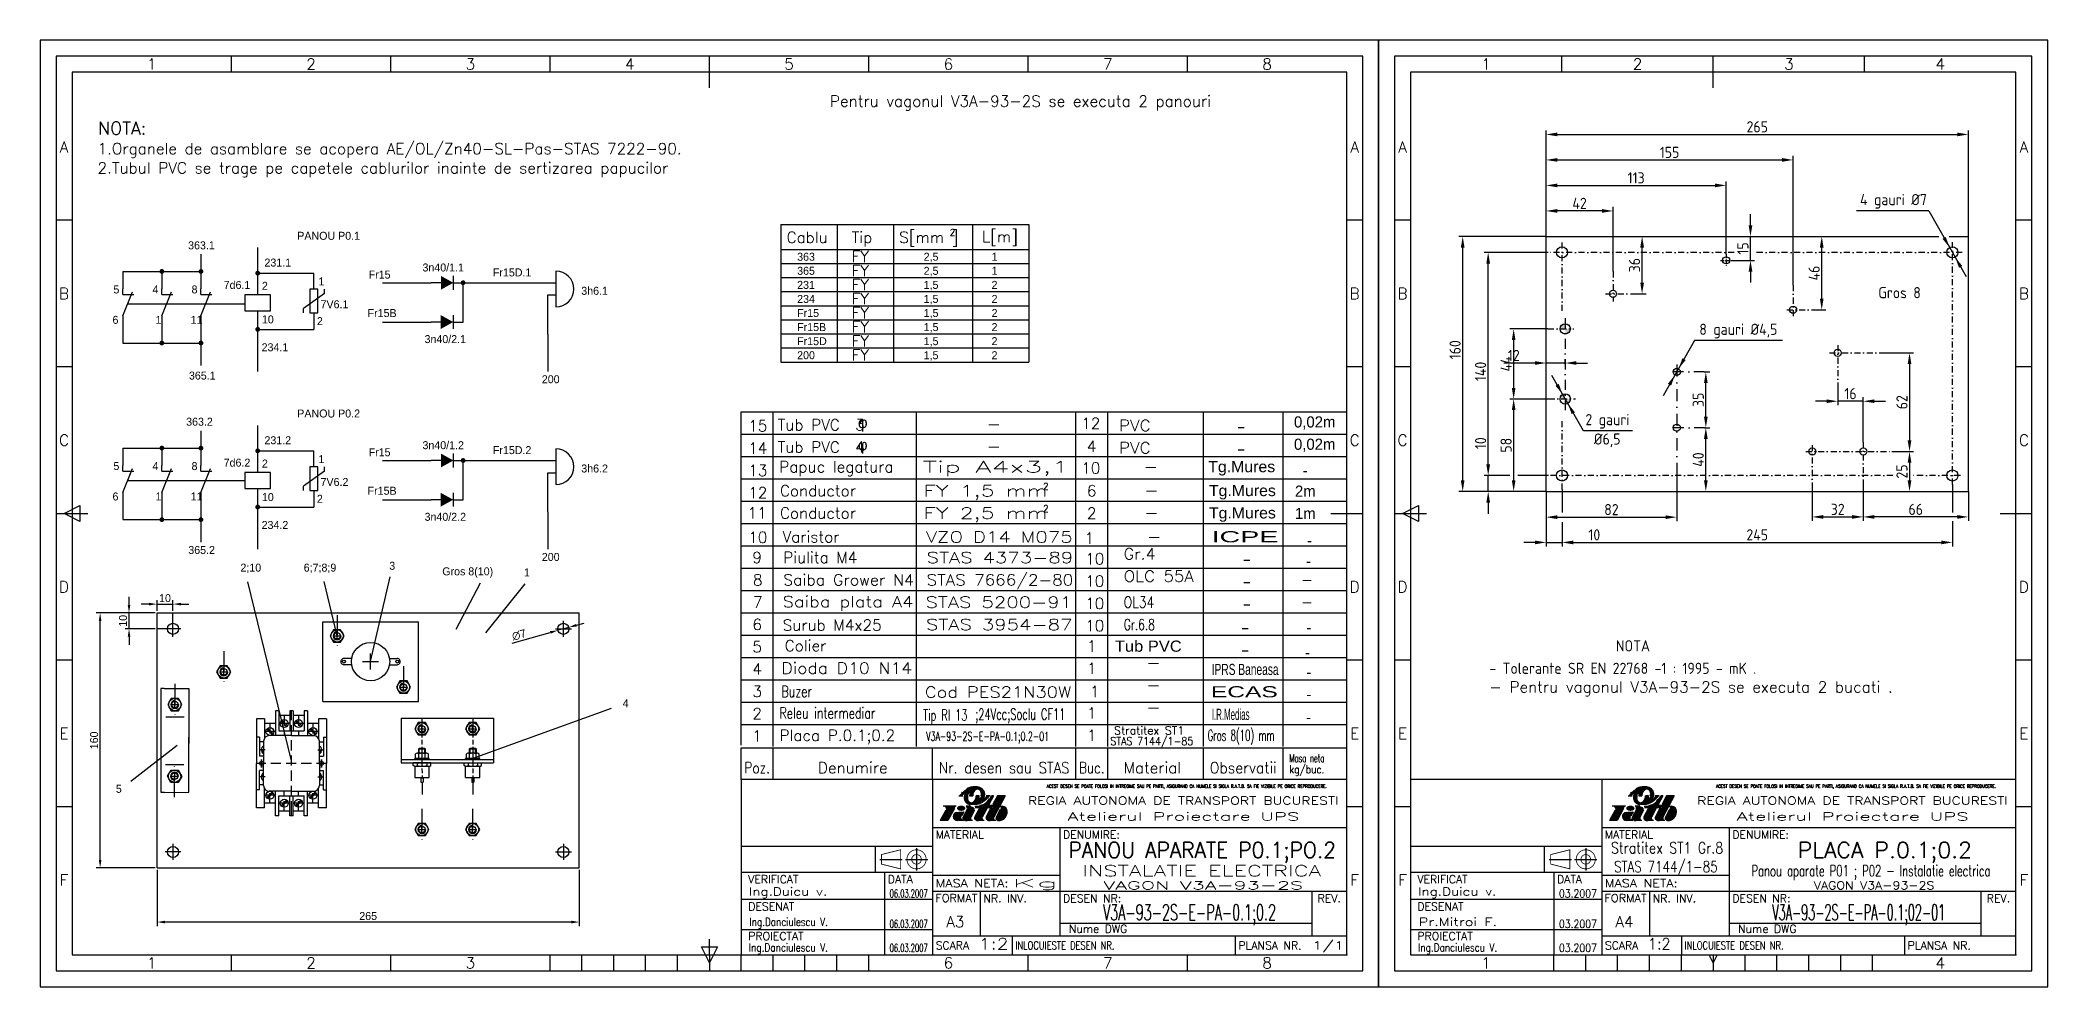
# Model space of a CAD drawing. Header units: millimetres. Extents: x -9 to 621, y 4 to 301.
import ezdxf
from ezdxf.enums import TextEntityAlignment as Align

# ---------------------------------------------------------------- set-up
doc = ezdxf.new("R2010")
doc.units = ezdxf.units.MM
for name, pattern in [('ACAD_ISO10W100', [18, 12, -3, 0, -3]), ('AM_ISO08W050x2', [9, 6, -0.75, 1.5, -0.75]), ('DASHDOT', [25.4, 12.7, -6.35, 0, -6.35]), ('DASHDOT2', [12.7, 6.35, -3.175, 0, -3.175]), ('HIDDEN2', [4.7625, 3.175, -1.5875])]:
    doc.linetypes.add(name, pattern=pattern)
for name, color, linetype in [('AXE', 1, 'DASHDOT2'), ('CONTUR', 5, 'Continuous'), ('COTE', 1, 'DASHDOT2'), ('LIN_GR', 3, 'Continuous'), ('LIN_SUB', 7, 'Continuous'), ('SUBTIRI', 1, 'Continuous')]:
    doc.layers.add(name, color=color, linetype=linetype)
doc.styles.add('ISO', font='SIMPLEX.shx')
doc.styles.add('ISOCP', font='SIMPLEX.SHX')
doc.styles.add('ISOCPR', font='isocpr.shx')
doc.styles.add('ROMANC', font='romanc')
doc.dimstyles.new('ISO-25', dxfattribs={"dimtxt": 2.5, "dimasz": 2.5, "dimexe": 1.25, "dimexo": 0.625, "dimtad": 1, "dimtxsty": 'Standard', "dimcen": 2.5, "dimadec": 0, "dimazin": 0, "dimtfac": 1, "dimtmove": 0, "dimatfit": 3, "dimfxl": 0, "dimarcsym": 0})

msp = doc.modelspace()

# ---------------------------------------------------------------- texts
at = {"color": 50, "style": 'ISO'}
for s, p in [('1', (445.1902, 293.1983)), ('2', (492.6902, 293.1983)), ('3', (540.1902, 293.1983)), ('4', (587.6902, 293.1983)), ('A', (418.9402, 267.1983)), ('A', (613.9402, 267.1983)), ('B', (418.9402, 221.1983)), ('B', (613.9402, 221.1983)), ('C', (418.9402, 175.1983)), ('C', (613.9402, 175.1983)), ('D', (418.9402, 129.1983)), ('D', (613.9402, 129.1983)), ('E', (418.9402, 83.1983)), ('E', (613.9402, 83.1983)), ('F', (418.9402, 37.1983)), ('F', (613.9402, 37.1983)), ('1', (445.1902, 11.1983)), ('4', (587.6902, 11.1983))]:
    msp.add_text(s, height=3.5, dxfattribs=at).set_placement(p, align=Align.MIDDLE)
at = {"color": 2}
for s, p in [('PANOU P0.1', (72.1199, 238.0725)), ('363.1', (37.873, 235.0764)), ('363', (228.9811, 231.5004)), ('2,5', (268.6762, 231.5004)), ('1', (289.9901, 231.5004)), ('231.1', (61.8273, 229.6779)), ('Fr15', (94.5155, 225.9046)), ('3n40/1.1', (111.412, 228.128)), ('Fr15D.1', (133.503, 226.5791)), ('365', (228.9811, 227.0865)), ('2,5', (268.6762, 227.0865)), ('1', (289.9901, 227.0865)), ('5', (14.4283, 221.2403)), ('4', (26.6874, 221.2403)), ('8', (38.9465, 221.2403)), ('7d6.1', (49.0309, 222.6505)), ('2', (61.0333, 222.3705)), ('1', (78.7675, 223.7527)), ('3h6.1', (161.2439, 220.8144)), ('231', (228.9811, 222.6726)), ('234', (228.9811, 218.2587)), ('1,5', (268.6762, 222.6726)), ('1,5', (268.6762, 218.2587)), ('2', (289.9901, 222.6726)), ('2', (289.9901, 218.2587)), ('6', (14.1449, 211.7057)), ('1', (27.6416, 211.7057)), ('11', (38.663, 211.7057)), ('10', (61.0293, 211.848)), ('7V6.1', (79.4309, 216.5857)), ('Fr15B', (94.1954, 213.8357)), ('Fr15', (228.9811, 213.8448)), ('1,5', (268.6762, 213.8448)), ('2', (289.9901, 213.8448)), ('2', (78.2827, 211.2959)), ('3n40/2.1', (112.0659, 205.661)), ('Fr15B', (228.9811, 209.4309)), ('1,5', (268.6762, 209.4309)), ('2', (289.9901, 209.4309)), ('234.1', (60.9358, 203.1031)), ('200', (228.9811, 200.6031)), ('Fr15D', (228.9811, 205.017)), ('1,5', (268.6762, 205.017)), ('1,5', (268.6762, 200.6031)), ('2', (289.9901, 205.017)), ('2', (289.9901, 200.6031)), ('365.1', (38.1292, 194.2161)), ('200', (148.8613, 193.0641)), ('PANOU P0.2', (72.1199, 182.3253)), ('363.2', (37.2542, 179.7415)), ('231.2', (61.8273, 173.9308)), ('1', (78.7675, 168.0056)), ('Fr15', (94.5155, 170.1575)), ('3n40/1.2', (111.412, 172.3809)), ('Fr15D.2', (133.503, 170.832)), ('5', (14.4283, 165.824)), ('4', (26.6874, 165.824)), ('8', (38.9465, 165.824)), ('7d6.2', (49.0309, 166.9033)), ('2', (61.0333, 166.6234)), ('3h6.2', (161.2439, 165.0673)), ('6', (14.1449, 156.2894)), ('1', (27.6416, 156.2894)), ('11', (38.663, 156.2894)), ('10', (61.0293, 156.1009)), ('2', (78.2827, 155.5488)), ('7V6.2', (79.4309, 160.8386)), ('Fr15B', (94.1954, 158.0885)), ('3n40/2.2', (112.0659, 149.9138)), ('234.2', (60.9358, 147.3559)), ('365.2', (37.9229, 139.4994)), ('200', (148.8613, 137.317))]:
    msp.add_text(s, height=2.5, dxfattribs=at).set_placement(p)
at = {"color": 2, "style": 'ISOCPR'}
for s, p in [('Gros 8', (568.2533, 219.7315)), ('- Tolerante SR EN 22768 -1 : 1995 - mK .', (446.2105, 101.878))]:
    msp.add_text(s, height=3.5, dxfattribs=at).set_placement(p)
at = {"color": 50}
for s, p in [('0,02m', (391.3869, 179.1815)), ('0,02m', (391.3869, 172.1815)), ('-', (388.4227, 163.9735)), ('2m', (388.4379, 157.4609)), ('1m', (388.4379, 150.4609)), ('-', (389.7353, 142.0503)), ('-', (389.4275, 135.5238)), ('-', (389.5558, 114.7425)), ('-', (389.1638, 106.9069)), ('-', (389.5558, 100.7425)), ('-', (389.5558, 93.7425)), ('-', (389.4275, 86.5238))]:
    msp.add_text(s, height=3.5, dxfattribs=at).set_placement(p, align=Align.CENTER)
for s, width, p, p2 in [('    -    ', 0.666667, (357.82, 177.8031), (378.82, 177.8031)), ('    -    ', 0.666667, (357.82, 170.8031), (378.82, 170.8031)), ('Tg.Mures', 0.857143, (357.9794, 165.1558), (378.9794, 165.1558)), ('Tg.Mures', 0.857143, (358.1942, 157.6461), (379.1942, 157.6461)), ('Tg.Mures', 0.857143, (358.1942, 150.6461), (379.1942, 150.6461)), ('ICPE', 1.8, (359.0138, 143.1572), (380.0138, 143.1572)), ('    -    ', 0.666667, (359.5561, 136.1534), (380.5561, 136.1534)), ('    -    ', 0.666667, (359.5561, 129.1534), (380.5561, 129.1534)), ('    -    ', 0.666667, (359.5561, 122.1534), (380.5561, 122.1534)), ('    -    ', 0.666667, (359.0558, 114.7425), (380.0558, 114.7425)), ('Tub PVC', 0.857143, (328.6661, 108.8269), (349.6661, 108.8269)), ('    -    ', 0.666667, (359.0558, 107.7425), (380.0558, 107.7425)), ('IPRS Baneasa', 0.529412, (359.0558, 101.5324), (380.0558, 101.5324)), ('ECAS', 1.636364, (358.7947, 94.525), (379.7947, 94.525))]:
    msp.add_text(s, height=3.5, dxfattribs=dict(at, width=width)).set_placement(p, p2, align=Align.FIT)
at = {"color": 1}
for s, p in [('2;10', (54.295, 133.9648)), ('6;7;8;9', (74.1383, 133.9648)), ('3', (100.985, 134.5479)), ('Gros 8(10)', (117.6183, 132.7986)), ('1', (143.2413, 132.4496)), ('4', (174.2299, 91.3977)), ('5', (15.1922, 64.5747))]:
    msp.add_text(s, height=2.5, dxfattribs=at).set_placement(p)
at = {"color": 50, "width": 0.529412}
msp.add_text('I.R.Medias', height=3.5, dxfattribs=at).set_placement((359.0926, 87.4196))
at = {"color": 1, "char_height": 3.5, "attachment_point": 5, "style": 'ISOCPR'}
for s, insert in [('4 gauri %%c7', (572.999, 250.1435)), ('8 gauri %%c4,5', (524.3303, 209.4557)), ('2 gauri', (483.25, 181.127)), ('%%c6,5', (483.1682, 175.1565))]:
    msp.add_mtext(s, dxfattribs=dict(at, insert=insert))
at = {"layer": 'COTE', "color": 6, "style": 'ISOCPR'}
msp.add_text('NOTA', height=3.5, dxfattribs=at).set_placement((485.8889, 108.9302))
at = {"layer": 'LIN_GR', "color": 3, "style": 'ISOCP'}
for s, height, p in [('NOTA:', 4, (9.637, 271.074)), ('8', 3.5, (215.1048, 129.6103)), ('7', 3.5, (215.1048, 122.6103))]:
    msp.add_text(s, height=height, dxfattribs=at).set_placement(p)
for s, p in [('15', (216.6198, 177.9581)), ('14', (216.6198, 170.9581)), ('13', (216.6198, 163.9581)), ('12', (216.6198, 156.9581)), ('11', (216.4402, 150.6503)), ('10', (216.6198, 142.9581)), ('9', (216.4402, 136.6503)), ('6', (216.4402, 115.6503)), ('5', (216.4402, 108.6503)), ('4', (216.4402, 101.6503)), ('3', (216.4402, 94.6503)), ('2', (216.4402, 87.6503)), ('1', (216.4402, 80.6503))]:
    msp.add_text(s, height=3.5, dxfattribs=at).set_placement(p, align=Align.CENTER)
at = {"layer": 'LIN_SUB', "color": 2, "style": 'ISOCP'}
for s, height, p in [('Pentru vagonul V3A-93-2S se executa 2 panouri', 3.5, (239.2871, 279.8202)), ('1.Organele de asamblare se acopera AE/OL/Zn40-SL-Pas-STAS 7222-90.', 3.5, (9.4458, 264.9208)), ('2.Tubul PVC se trage pe capetele cablurilor inainte de sertizarea papucilor', 3.5, (9.4458, 258.8605)), ('Cablu', 3.5, (225.6652, 237.0894)), ('Tip', 3.5, (246.1137, 237.0894)), ('S[mm ]', 3.5, (261.0084, 237.0894)), ('2', 2.1, (276.8164, 239.3481)), ('L[m]', 3.5, (287.0109, 237.3416)), ('FY', 3.5, (246.1137, 231.0667)), ('FY', 3.5, (246.1137, 226.6527)), ('FY', 3.5, (246.1137, 222.2388)), ('FY', 3.5, (246.1137, 217.8249)), ('FY', 3.5, (246.1137, 213.411)), ('FY', 3.5, (246.1137, 208.9971)), ('FY', 3.5, (246.1137, 204.5832)), ('FY', 3.5, (246.1137, 200.1693)), ('Colier', 3.5, (225.0762, 108.9831)), ('- Pentru vagonul V3A-93-2S se executa 2 bucati .', 3.5, (446.1946, 96.0297))]:
    msp.add_text(s, height=height, dxfattribs=at).set_placement(p)
at = {"layer": 'LIN_SUB', "color": 50, "style": 'ISOCP'}
for s, height, p in [('Tub PVC  3', 3.5, (222.8815, 178.2861)), ('12', 3.5, (318.1203, 178.7125)), ('Tub PVC  4', 3.5, (222.8815, 171.2861)), ('4', 3.5, (319.9005, 171.5386)), ('Papuc legatura', 3.5, (223.373, 165.1042)), ('10', 3.5, (318.1203, 164.7125)), ('Conductor', 3.5, (223.5878, 157.5944)), ('2', 2.1, (306.0969, 159.6628)), ('6', 3.5, (319.9005, 157.5386)), ('Conductor', 3.5, (223.5878, 150.5944)), ('2', 2.1, (306.0969, 152.6628)), ('2', 3.5, (319.9005, 150.5386)), ('Varistor', 3.5, (224.4074, 143.1055)), ('1', 3.5, (319.1546, 142.7138)), ('Piulita M4', 3.5, (224.6176, 136.6364)), ('10', 3.5, (319.3649, 136.2447)), ('10', 3.5, (319.3649, 129.2447)), ('10', 3.5, (319.3649, 122.2447)), ('Surub M4x25', 3.5, (224.4456, 115.4408)), ('10', 3.5, (319.3649, 115.2447)), ('1', 3.5, (320.887, 94.597)), ('Placa P.0.1;0.2', 3.5, (223.4402, 80.8503))]:
    msp.add_text(s, height=height, dxfattribs=at).set_placement(p)
for s, width, p, p2 in [('   -   ', 0.942857, (279.3162, 178.4991), (301.3162, 178.4991)), ('PVC', 1.072691, (329.9363, 178.0708), (339.9481, 178.0708)), ('   -   ', 0.942857, (279.3162, 171.4991), (301.3162, 171.4991)), ('PVC', 1.072691, (329.9363, 171.0708), (339.9481, 171.0708)), ('Tip A4x3,1', 1.746835, (268.373, 165.0804), (314.373, 165.0804)), ('   -   ', 0.942857, (328.6036, 165.1742), (350.6036, 165.1742)), ('FY 1,5 mm  ', 1.254545, (268.5878, 157.5707), (314.5878, 157.5707)), ('   -   ', 0.942857, (328.8183, 157.6644), (350.8183, 157.6644)), ('FY 2,5 mm  ', 1.232143, (268.5878, 150.5707), (314.5878, 150.5707)), ('   -   ', 0.942857, (328.8183, 150.6644), (350.8183, 150.6644)), ('VZO D14 M075', 1.174468, (269.4074, 143.0818), (315.4074, 143.0818)), ('STAS 4373-89', 1.159664, (269.6176, 136.6127), (315.6176, 136.6127)), ('Gr.4', 1.018148, (331.4456, 137.7812), (341.4574, 137.7812)), ('   -   ', 0.942857, (329.6379, 143.1755), (351.6379, 143.1755)), ('Saiba Grower N4', 0.924812, (224.6176, 129.6127), (265.6176, 129.6127)), ('STAS 7666/2-80', 0.982206, (269.6176, 129.6127), (315.6176, 129.6127)), ('OLC 55A', 0.977778, (331.4456, 130.7812), (353.4456, 130.7812)), ('Saiba plata A4', 1.029289, (224.4456, 122.7846), (265.4456, 122.7846)), ('STAS 5200-91', 1.2, (269.2736, 122.6127), (315.2736, 122.6127)), ('OL34', 0.778865, (331.4456, 122.6191), (341.0516, 122.6191)), ('STAS 3954-87', 1.154812, (269.3949, 115.5953), (315.3949, 115.5953)), ('Gr.6.8', 0.668788, (331.4456, 115.5909), (341.2545, 115.5909)), ('   -   ', 0.942857, (329.4584, 103.6763), (351.4584, 103.6763)), ('Cod PES21N30W', 1.078125, (269.0558, 94.4302), (315.0558, 94.4302)), ('   -   ', 0.942857, (329.4584, 96.6763), (351.4584, 96.6763)), ('   -   ', 0.942857, (329.4584, 89.6763), (351.4584, 89.6763)), ('Gros 8(10) mm', 0.516393, (357.7762, 80.8525), (378.7762, 80.8525))]:
    msp.add_text(s, height=3.5, dxfattribs=dict(at, width=width)).set_placement(p, p2, align=Align.FIT)
at = {"layer": 'LIN_SUB', "color": 2, "style": 'ISOCP', "width": 0.942857}
for p in [(388.9784, 129.6336), (388.9784, 122.6336)]:
    msp.add_text('-', height=3.5, dxfattribs=at).set_placement(p, align=Align.CENTER)
at = {"layer": 'LIN_SUB', "color": 50, "style": 'ISOCP'}
for p in [(321.4402, 108.8503), (321.4402, 101.8503), (321.4402, 87.8503), (321.4402, 80.8503)]:
    msp.add_text('1', height=3.5, dxfattribs=at).set_placement(p, align=Align.CENTER)
at = {"layer": 'LIN_SUB', "color": 2, "style": 'ISOCP'}
for s, height, width, p, p2 in [('Dioda D10 N14', 3.5, 1.051282, (224.0558, 101.9459), (265.0558, 101.9459)), ('STAS 7144/1-85', 2.5, 0.8, (327.2624, 79.5316), (353.2624, 79.5316)), ('Stratitex ST1', 2.5, 0.928643, (328.4402, 82.8836), (350.4402, 82.8836)), ('Masa neta', 2.5, 0.573913, (383.4402, 74.1983), (394.4402, 74.1983)), ('Poz.', 3.5, 0.813559, (212.4402, 70.6983), (220.4402, 70.6983)), ('Nr. desen sau STAS', 3.5, 0.763975, (273.4402, 70.6983), (314.4402, 70.6983)), ('Buc.', 3.5, 0.8, (317.4402, 70.6983), (325.4402, 70.6983)), ('Material', 3.5, 0.93913, (331.4402, 70.6983), (349.4402, 70.6983)), ('Observatii', 3.5, 0.851351, (358.4402, 70.6983), (379.4402, 70.6983)), ('kg/buc.', 2.5, 0.796552, (383.4402, 70.6983), (394.4402, 70.6983))]:
    msp.add_text(s, height=height, dxfattribs=dict(at, width=width)).set_placement(p, p2, align=Align.FIT)
at = {"layer": 'LIN_SUB', "color": 2, "style": 'ISOCP', "width": 0.724138}
for s, p in [('Buzer', (224.0558, 94.6021)), ('Releu intermediar', (223.4402, 87.8503))]:
    msp.add_text(s, height=3.5, dxfattribs=at).set_placement(p)
at = {"layer": 'LIN_SUB', "color": 50, "style": 'ISOCP', "width": 0.642857}
for s, height, p in [('Tip RI 13', 3.5, (268.5342, 87.228)), (';24Vcc;Soclu CF11', 3.5, (284.8787, 87.4859)), ('V3A-93-2S-E-PA-0.1;0.2-01', 2.8, (269.4606, 80.9036))]:
    msp.add_text(s, height=height, dxfattribs=at).set_placement(p)
at = {"layer": 'LIN_SUB', "color": 2, "style": 'ISOCP'}
msp.add_text('Denumire', height=3.5, dxfattribs=at).set_placement((246.4402, 70.6983), align=Align.CENTER)
at = {"layer": 'LIN_SUB', "color": 50, "char_height": 3.5, "width": 12.2618, "attachment_point": 1, "style": 'ISOCP'}
for insert in [(248.0364, 182.4788), (248.0364, 175.4788)]:
    msp.add_mtext('{\\fSymbol|b0|i0|c2|p18;f}', dxfattribs=dict(at, insert=insert))

# ---------------------------------------------------------------- blocks, each defined once
blk = doc.blocks.new('a3')
at = {"color": 70}
for p, q in [((-360, 287), (-360, 292)), ((-310, 287), (-310, 292)), ((-260, 287), (-260, 292)), ((-210, 282), (-210, 292)), ((-160, 287), (-160, 292)), ((-110, 287), (-110, 292)), ((-60, 287), (-60, 292)), ((-410, 240.5), (-415, 240.5)), ((-5, 240.5), (-10, 240.5)), ((-410, 194.5), (-415, 194.5)), ((-5, 194.5), (-10, 194.5)), ((-415, 148.5), (-405, 148.5)), ((-412.5, 148.5), (-407.5, 151)), ((-407.5, 146), (-412.5, 148.5)), ((-407.5, 151), (-407.5, 146)), ((-15, 148.5), (-5, 148.5)), ((-410, 102.5), (-415, 102.5)), ((-5, 102.5), (-10, 102.5)), ((-410, 56.5), (-415, 56.5)), ((-5, 56.5), (-10, 56.5)), ((-210, 10), (-210, 15)), ((-360, 5), (-360, 10)), ((-310, 5), (-310, 10)), ((-260, 5), (-260, 10)), ((-250, 5), (-250, 10)), ((-240, 5), (-240, 10)), ((-230, 5), (-230, 10)), ((-220, 5), (-220, 10)), ((-212.5, 12.5), (-207.5, 12.5)), ((-210, 7.5), (-212.5, 12.5)), ((-207.5, 12.5), (-210, 7.5)), ((-210, 10), (-210, 5)), ((-200, 5), (-200, 10)), ((-190, 5), (-190, 10)), ((-180, 5), (-180, 10)), ((-170, 5), (-170, 10)), ((-160, 5), (-160, 10)), ((-110, 5), (-110, 10)), ((-60, 5), (-60, 10)), ((-260, 5), (-160, 5))]:
    blk.add_line(p, q, dxfattribs=at)
at = {"color": 240}
for points in [[(0, 297), (-420, 297), (-420, 0), (0, 0)], [(-5, 292), (-415, 292), (-415, 5), (-5, 5)]]:
    blk.add_lwpolyline(points, close=True, dxfattribs=at)
at = {"color": 70}
blk.add_lwpolyline([(-10, 287), (-410, 287), (-410, 10), (-10, 10)], close=True, dxfattribs=at)
at = {"color": 50}
for s, style, p in [('1', 'ISOCP', (-385, 289.5)), ('2', 'ISO', (-335, 289.5)), ('3', 'ISO', (-285, 289.5)), ('4', 'ISO', (-235, 289.5)), ('5', 'ISO', (-185, 289.5)), ('6', 'ISO', (-135, 289.5)), ('7', 'ISO', (-85, 289.5)), ('8', 'ISO', (-35, 289.5)), ('A', 'ISO', (-412.5, 263.5)), ('A', 'ISO', (-7.5, 263.5)), ('B', 'ISO', (-412.5, 217.5)), ('B', 'ISO', (-7.5, 217.5)), ('C', 'ISO', (-412.5, 171.5)), ('C', 'ISO', (-7.5, 171.5)), ('D', 'ISO', (-412.5, 125.5)), ('D', 'ISO', (-7.5, 125.5)), ('E', 'ISO', (-412.5, 79.5)), ('E', 'ISO', (-7.5, 79.5)), ('F', 'ISO', (-412.5, 33.5)), ('F', 'ISO', (-7.5, 33.5)), ('1', 'ISOCP', (-385, 7.5)), ('2', 'ISO', (-335, 7.5)), ('3', 'ISO', (-285, 7.5)), ('6', 'ISO', (-135, 7.5)), ('7', 'ISO', (-85, 7.5)), ('8', 'ISO', (-35, 7.5))]:
    blk.add_text(s, height=3.5, dxfattribs=dict(at, style=style)).set_placement(p, align=Align.MIDDLE)
blk = doc.blocks.new('ind3_12')
at = {"color": 70}
for p, q in [((0, 55), (-190, 55)), ((-190, 55), (-190, 0)), ((-130, 55), (-130, 0)), ((-130, 40), (0, 40)), ((-190, 26), (-130, 26))]:
    blk.add_line(p, q, dxfattribs=at)
at = {"color": 40}
for p, q in [((-125.82, 45.38), (-127.54, 42.15)), ((-122.56, 46.63), (-126.68, 46.63)), ((-123.11, 45.94), (-125.13, 42.15)), ((-121.71, 49.9), (-120.46, 49.9)), ((-120.12, 44.91), (-120.81, 43.6)), ((-119.12, 45.67), (-120.36, 43.36)), ((-118.05, 46.63), (-119.46, 46.63)), ((-118.34, 49.9), (-117.36, 49.9)), ((-116.85, 45.42), (-118, 43.26)), ((-115.18, 46.28), (-116.74, 43.36)), ((-116.7, 46.63), (-116.29, 46.65)), ((-116.6, 46.28), (-115.18, 46.28)), ((-115.31, 49.9), (-116.29, 49.9)), ((-116.29, 46.65), (-115.69, 46.73)), ((-115.69, 46.73), (-115.27, 46.82)), ((-115.27, 46.82), (-114.78, 46.97)), ((-114.78, 46.97), (-114.27, 47.24)), ((-112.77, 46.28), (-114.38, 43.26)), ((-111.94, 49.9), (-113.19, 49.9)), ((-111.75, 45.93), (-113.13, 43.36)), ((-112.95, 48.16), (-112.68, 48.4)), ((-112.77, 46.28), (-111.36, 46.28)), ((-112.68, 48.4), (-112.61, 48.47)), ((-110.84, 49.9), (-112.41, 46.97)), ((-112.41, 46.97), (-110.99, 46.97)), ((-111.75, 45.93), (-111.15, 45.93)), ((-110.84, 49.9), (-111.36, 49.9)), ((-110.99, 46.97), (-111.36, 46.28)), ((-110.41, 47.32), (-111.15, 45.93)), ((-109.64, 49.9), (-111.01, 47.32)), ((-111.01, 47.32), (-110.41, 47.32)), ((-107.23, 49.9), (-110.77, 43.26)), ((-108.74, 45.59), (-109.99, 43.26)), ((-107.23, 49.9), (-109.64, 49.9)), ((-108.78, 46.63), (-108.09, 46.63)), ((-125.13, 42.15), (-127.54, 42.15)), ((-120.23, 42.15), (-122.21, 42.15)), ((-117.39, 42.15), (-119.15, 42.15)), ((-117.39, 42.15), (-117.72, 42.33)), ((-113.77, 42.15), (-115.53, 42.15)), ((-113.77, 42.15), (-114.1, 42.33)), ((-110.16, 42.15), (-111.92, 42.15)), ((-110.16, 42.15), (-110.49, 42.33))]:
    blk.add_line(p, q, dxfattribs=at)
at = {"color": 240}
for p, q in [((-90, 40), (-90, 6)), ((-130, 34), (-190, 34)), ((-148, 34), (-148, 26)), ((-135, 33.5), (-135, 26.5)), ((-146.5, 30), (-139.5, 30)), ((-145, 26), (-145, 0)), ((-138.5, 30), (-131.5, 30)), ((-130, 25), (-90, 25)), ((-130, 20), (0, 20)), ((-115, 20), (-115, 6)), ((-11, 20), (-11, 6)), ((-190, 17.5), (-130, 17.5)), ((-190, 8), (-130, 8)), ((-90, 10), (-11, 10)), ((-130, 6), (0, 6)), ((-105, 6), (-105, 0)), ((-35, 6), (-35, 0))]:
    blk.add_line(p, q, dxfattribs=at)
at = {"color": 40}
for points in [[(-114.74, 49.9, 0.04888), (-114.64, 50.37, 0.067418), (-114.64, 50.71, 0.012512), (-114.71, 51.12, 0.046313), (-114.74, 51.23, 0.02866), (-114.83, 51.43, 0.04799), (-114.9, 51.53, 0.027533), (-115.01, 51.65, 0.02878), (-115.12, 51.74, 0.020408), (-115.27, 51.85, 0.028785), (-115.38, 51.91, 0.02307), (-115.48, 51.96, 0.025276), (-115.58, 51.99, 0.029587), (-115.69, 52.01, 0.0261), (-115.8, 52.02, 0.034106), (-115.93, 52.02, 0.03305), (-116.05, 52, 0.031407), (-116.17, 51.97, 0.027201), (-116.3, 51.91, 0.027571), (-116.45, 51.82, 0.032433), (-116.58, 51.73, 0.017982), (-116.7, 51.62, 0.025528), (-116.79, 51.53, 0.009898), (-116.89, 51.41, 0.014131), (-116.96, 51.31, 0.005952), (-117.02, 51.22, 0.007874), (-117.06, 51.15, 0.013516), (-117.13, 51.03, 0.012262), (-117.2, 50.9, 0.010996), (-117.25, 50.78, 0.020912), (-117.28, 50.71, 0.006638), (-117.28, 50.69, 0.003922), (-117.3, 50.64, 0.014081), (-117.33, 50.52, 0.011261), (-117.36, 50.37, 0.018498), (-117.36, 50.34, 0.00311), (-117.38, 50.18, 0.039527), (-117.38, 50.07, 0.0256), (-117.36, 49.9)], [(-113.68, 49.9, 0.047001), (-113.61, 50.39, 0.072657), (-113.64, 50.71, 0.024176), (-113.81, 51.3, 0.05712), (-113.92, 51.53, 0.02409), (-114.05, 51.71, 0.014395), (-114.28, 51.99, 0.046768), (-114.45, 52.15, 0.031027), (-114.74, 52.35)], [(-119.97, 49.9, 0.047001), (-120.05, 49.4, 0.072657), (-120.01, 49.08, 0.024176), (-119.84, 48.49, 0.05712), (-119.73, 48.26, 0.02409), (-119.6, 48.09, 0.014395), (-119.38, 47.81, 0.046768), (-119.2, 47.65, 0.031027), (-118.91, 47.44)], [(-118.91, 49.9, 0.04888), (-119.02, 49.43, 0.067418), (-119.01, 49.08, 0.012512), (-118.94, 48.67, 0.046313), (-118.91, 48.56, 0.02866), (-118.82, 48.37, 0.04799), (-118.75, 48.26, 0.027533), (-118.64, 48.15, 0.02878), (-118.53, 48.05, 0.020408), (-118.39, 47.95, 0.028785), (-118.28, 47.88, 0.02307), (-118.17, 47.84, 0.025276), (-118.07, 47.8, 0.029587), (-117.97, 47.78, 0.0261), (-117.85, 47.77, 0.034106), (-117.73, 47.77, 0.03305), (-117.6, 47.79, 0.031407), (-117.48, 47.83, 0.027201), (-117.36, 47.88, 0.027571), (-117.2, 47.97, 0.032433), (-117.07, 48.06, 0.017982), (-116.95, 48.18, 0.025528), (-116.87, 48.26, 0.009898), (-116.76, 48.39, 0.014131), (-116.7, 48.48, 0.005952), (-116.63, 48.57, 0.007874), (-116.59, 48.64, 0.013516), (-116.52, 48.76, 0.012262), (-116.45, 48.9, 0.010996), (-116.4, 49.02, 0.020912), (-116.38, 49.08, 0.006638), (-116.37, 49.11, 0.003922), (-116.35, 49.16, 0.014081), (-116.32, 49.28, 0.011261), (-116.29, 49.42, 0.018498), (-116.29, 49.45, 0.00311), (-116.27, 49.61, 0.039527), (-116.27, 49.73, 0.0256), (-116.29, 49.9)]]:
    blk.add_lwpolyline(points, format="xyb", dxfattribs=at)
at = {"color": 40, "flags": 128}
blk.add_lwpolyline([(-108.71, 42.18, 0.07519), (-108.1, 42.37, 0.103495), (-107.27, 43.01, 0.091904), (-106.74, 43.94, 0.085107), (-106.54, 45.08, 0.085107)], format="xyb", dxfattribs=at)
at = {"color": 240}
for points in [[(-146, 31.5, 0.25, 0.25, 0), (-140, 33, 0.25, 0.25, 0), (-140, 27, 0.25, 0.25, 0), (-146, 28.5, 0.25, 0.25, 0)], [(-135, 31.5, 0.25, 0.25, 1), (-135, 28.5, 0.25, 0.25, 1)]]:
    blk.add_lwpolyline(points, format="xyseb", close=True, dxfattribs=at)
blk.add_lwpolyline([(-135, 33, 0.25, 0.25, 1), (-135, 27, 0.25, 0.25, 1), (-135, 33, 0.25, 0.25, 1)], format="xyseb", dxfattribs=at)
at = {"color": 40}
for centre, radius, start, end in [((-96.55, 26.7), 34.29, 134.68173, 135.48651), ((-117.71, 49.53), 2.3, 144.00024, 170.76003), ((-117.8, 49.83), 2.74, 113.91101, 122.24004), ((-115.81, 45.34), 7.65, 108.93252, 113.91101), ((-115.07, 49.86), 3.27, 161.79053, 179.28483), ((-117.59, 50.52), 2.17, 96.82108, 108.93252), ((-116.41, 40.67), 12.1, 91.69644, 96.82108), ((-116.61, 47.25), 5.51, 78.6042, 91.69644), ((-116, 50.28), 2.42, 58.80187, 78.6042), ((-122.21, 43.44), 1.29, 94.59794, 270), ((-177.94, 750.15), 707.62, 274.50891, 274.68697), ((-119.73, 46), 0.689, 331.92751, 66.48491), ((-117.66, 49.52), 2.42, 238.80187, 258.6042), ((-118.58, 49.94), 3.27, 341.79053, 359.28483), ((-115.94, 50.27), 2.3, 324.00024, 350.76003), ((-145.94, 81.79), 47.13, 315, 315.97302), ((-113.12, 49.86), 0.893, 316.89809, 318.65661), ((-115.09, 51.98), 4.23, 315.97302, 321.34019), ((-122.28, 57.73), 13.43, 321.34019, 324.35298), ((-108.09, 45.08), 1.55, 0, 90), ((-120.23, 42.84), 0.689, 201.87291, 270), ((-119.75, 43.03), 0.689, 151.92751, 234.46154), ((-119.15, 43.87), 1.72, 234.46154, 270), ((-117.39, 42.94), 0.689, 151.92751, 241.92751), ((-116.14, 43.03), 0.689, 151.92751, 234.46154), ((-115.53, 43.87), 1.72, 234.46154, 270), ((-113.78, 42.94), 0.689, 151.92751, 241.92751), ((-112.52, 43.03), 0.689, 151.92751, 234.46154), ((-111.92, 43.87), 1.72, 234.46154, 270), ((-110.16, 42.94), 0.689, 151.92751, 241.92751), ((-109.38, 42.94), 0.689, 151.92751, 242.78208), ((-108.99, 43.7), 1.55, 242.78208, 280.2311)]:
    blk.add_arc(centre, radius, start, end, dxfattribs=at)
blk.add_point((0, 0))
for points in [[(-121.71, 49.9), (-120.46, 49.9), (-121.21, 50.52), (-120.18, 50.33)], [(-121.21, 50.52), (-120.18, 50.33), (-120.72, 51.03), (-119.93, 50.59)], [(-120.72, 51.03), (-119.93, 50.59), (-120.22, 51.49), (-119.57, 50.88)], [(-120.22, 51.49), (-119.57, 50.88), (-119.6, 51.93), (-118.18, 50.88)], [(-119.84, 50.38), (-118.6, 50.45), (-119.97, 49.9), (-118.91, 49.9)], [(-119.57, 50.88), (-118.18, 50.88), (-119.84, 50.38), (-118.6, 50.45)], [(-119.6, 51.93), (-118.18, 50.88), (-118.87, 52.35), (-118.18, 50.88)], [(-118.87, 52.35), (-118.18, 50.88), (-118.21, 52.6), (-118.18, 50.88)], [(-117.31, 50.61), (-118.27, 50.54), (-117.37, 50.27), (-118.32, 50.22)], [(-117.09, 51.1), (-118.18, 50.88), (-117.31, 50.61), (-118.27, 50.54)], [(-118.21, 52.6), (-118.18, 50.88), (-117.81, 52.68), (-118.18, 50.88)], [(-116.87, 52.76), (-118.18, 50.88), (-116.31, 52.75), (-118.18, 50.88)], [(-117.81, 52.68), (-118.18, 50.88), (-116.87, 52.76), (-118.18, 50.88)], [(-116.08, 51.99), (-116.31, 52.75), (-116.62, 51.7), (-118.18, 50.88)], [(-116.62, 51.7), (-118.18, 50.88), (-117.09, 51.1), (-118.18, 50.88)], [(-115.84, 51.99), (-116.08, 51.99), (-116.32, 51.86)], [(-116.31, 52.75), (-115.41, 52.63), (-115.84, 52.71)], [(-115.54, 51.98), (-115.41, 52.63), (-116.08, 51.99), (-116.31, 52.75)], [(-115.84, 51.99), (-115.54, 51.98), (-115.91, 51.97), (-115.51, 51.96)], [(-115.73, 51.96), (-115.33, 51.85), (-115.51, 51.96)], [(-115.09, 51.72), (-114.87, 52.42), (-115.54, 51.98), (-115.41, 52.63)], [(-115.41, 52.63), (-114.87, 52.42), (-115.11, 52.53)], [(-114.87, 51.48), (-114.18, 51.87), (-115.09, 51.72), (-114.87, 52.42)], [(-114.87, 52.42), (-114.18, 51.87), (-114.48, 52.17)], [(-114.68, 50.99), (-113.86, 51.41), (-114.87, 51.48), (-114.18, 51.87)], [(-114.63, 50.55), (-113.67, 50.85), (-114.68, 50.99), (-113.86, 51.41)], [(-114.65, 50.25), (-113.62, 50.26), (-114.63, 50.55), (-113.67, 50.85)], [(-113.67, 50.85), (-113.62, 50.26), (-113.61, 50.56)], [(-125.82, 45.38), (-123.11, 45.94), (-127.54, 42.15), (-125.13, 42.15)], [(-126.68, 46.63), (-122.56, 46.63), (-126.26, 46.53), (-122.84, 46.34)], [(-126.26, 46.53), (-122.84, 46.34), (-125.96, 46.29), (-123.05, 46.05)], [(-123.05, 46.05), (-125.96, 46.29), (-123.11, 45.94), (-125.77, 45.87)], [(-125.76, 45.63), (-123.11, 45.94), (-125.82, 45.38)], [(-125.77, 45.87), (-123.11, 45.94), (-125.76, 45.63), (-123.11, 45.94)], [(-123.17, 44.3), (-120.81, 43.6), (-123.49, 43.38), (-120.95, 43.16)], [(-123.17, 44.3), (-123.49, 43.38), (-123.29, 44.14), (-123.45, 43.79)], [(-122.31, 44.73), (-120.12, 44.91), (-123.17, 44.3), (-120.81, 43.6)], [(-122.31, 44.73), (-123.17, 44.3), (-122.7, 44.64), (-123.04, 44.43)], [(-122.28, 46.18), (-122.28, 45.84), (-122.31, 46.03)], [(-122.2, 46.34), (-122.22, 45.73), (-122.28, 46.18), (-122.28, 45.84)], [(-122.07, 46.5), (-122.04, 45.53), (-122.2, 46.34), (-122.22, 45.73)], [(-121.94, 46.59), (-121.9, 45.43), (-122.07, 46.5), (-122.04, 45.53)], [(-121.78, 46.68), (-121.71, 45.34), (-121.94, 46.59), (-121.9, 45.43)], [(-121.62, 46.75), (-121.56, 45.28), (-121.78, 46.68), (-121.71, 45.34)], [(-121.46, 46.79), (-121.43, 45.25), (-121.62, 46.75), (-121.56, 45.28)], [(-121.33, 46.82), (-121.31, 45.23), (-121.46, 46.79), (-121.43, 45.25)], [(-121.21, 46.83), (-121.2, 45.22), (-121.33, 46.82), (-121.31, 45.23)], [(-121.21, 46.83), (-121.1, 46.84), (-121.09, 45.21)], [(-121.09, 45.21), (-120.9, 45.21), (-121.21, 46.83), (-121.2, 45.22)], [(-121.1, 46.84), (-120.91, 46.84), (-121.09, 45.21), (-120.9, 45.21)], [(-120.9, 45.21), (-120.91, 46.84), (-120.81, 45.22), (-120.81, 46.83)], [(-120.81, 45.22), (-120.81, 46.83), (-120.68, 45.23), (-120.69, 46.82)], [(-120.68, 45.23), (-120.69, 46.82), (-120.56, 45.25), (-120.55, 46.79)], [(-120.56, 45.25), (-120.55, 46.79), (-120.42, 45.29), (-120.43, 46.76)], [(-120.42, 45.29), (-120.43, 46.76), (-120.27, 45.34), (-120.27, 46.7)], [(-120.36, 43.36), (-116.85, 45.42), (-120.42, 42.88), (-118, 43.26)], [(-119.12, 45.67), (-116.78, 45.9), (-120.36, 43.36), (-116.85, 45.42)], [(-120.27, 45.34), (-120.27, 46.7), (-120.14, 45.41), (-120.13, 46.63)], [(-120.14, 45.41), (-120.13, 46.63), (-119.97, 45.52), (-119.99, 46.54)], [(-119.97, 49.9), (-118.91, 49.9), (-120.05, 49.4), (-119, 49.53)], [(-120.05, 49.4), (-119, 49.53), (-119.94, 48.79), (-119, 49.02)], [(-120.05, 49.4), (-119.94, 48.79), (-120.04, 49.24)], [(-120.04, 49.24), (-119.94, 48.79), (-120.03, 49.13)], [(-119.97, 45.52), (-119.99, 46.54), (-119.84, 45.65), (-119.88, 46.44)], [(-119.94, 48.79), (-119, 49.02), (-119.72, 48.25), (-118.92, 48.6)], [(-119.84, 45.65), (-119.88, 46.44), (-119.74, 45.8), (-119.77, 46.3)], [(-119.74, 45.8), (-119.77, 46.3), (-119.71, 45.9), (-119.72, 46.2)], [(-119.72, 48.25), (-118.92, 48.6), (-119.33, 47.76), (-118.75, 48.27)], [(-119.72, 46.2), (-119.71, 45.9), (-119.7, 46.13), (-119.69, 46.02)], [(-119.46, 46.63), (-118.05, 46.63), (-119.08, 46.21), (-117.05, 46.31)], [(-119.33, 47.76), (-118.75, 48.27), (-118.77, 47.37), (-118.43, 47.98)], [(-119.25, 46.4), (-119.09, 46.04), (-119.08, 46.21)], [(-119.08, 46.21), (-117.05, 46.31), (-119.12, 45.67), (-116.78, 45.9)], [(-118.77, 47.37), (-118.43, 47.98), (-118.32, 47.19), (-118.12, 47.82)], [(-117.37, 50.27), (-118.32, 50.22), (-117.36, 49.9), (-118.34, 49.9)], [(-118.32, 47.19), (-118.12, 47.82), (-117.71, 47.07), (-117.72, 47.77)], [(-118.05, 46.63), (-117.05, 46.31), (-117.7, 46.59), (-117.41, 46.5)], [(-117.71, 47.07), (-117.72, 47.77), (-117.14, 47.03), (-117.33, 47.9)], [(-117.14, 47.03), (-117.33, 47.9), (-116.45, 47.06), (-117.04, 48.09)], [(-117.05, 46.31), (-116.78, 45.9), (-116.88, 46.12)], [(-116.45, 47.06), (-117.04, 48.09), (-115.94, 47.1), (-116.74, 48.42)], [(-116.78, 45.9), (-116.85, 45.42), (-116.77, 45.67)], [(-116.7, 48.48), (-115.12, 47.31), (-116.74, 48.42)], [(-116.7, 48.48), (-116.7, 48.48), (-116.74, 48.42)], [(-115.94, 47.1), (-116.74, 48.42), (-115.12, 47.31), (-116.74, 48.42)], [(-115.18, 46.28), (-112.77, 46.28), (-116.74, 43.36), (-114.38, 43.26)], [(-116.45, 48.9), (-115.12, 47.31), (-116.7, 48.48)], [(-116.22, 46.66), (-116.7, 46.63), (-116.6, 46.28)], [(-116.6, 46.28), (-111.36, 46.28), (-116.22, 46.66), (-112.41, 46.97)], [(-116.4, 49.03), (-115.48, 48.92), (-116.45, 48.9), (-115.12, 47.31)], [(-116.29, 49.44), (-115.35, 49.44), (-116.4, 49.03), (-115.48, 48.92)], [(-116.29, 49.9), (-115.31, 49.9), (-116.29, 49.44), (-115.35, 49.44)], [(-116.22, 46.66), (-115.25, 46.82), (-115, 46.76)], [(-115.48, 48.92), (-114.09, 48.92), (-115.01, 49.4), (-113.85, 49.33)], [(-115.48, 48.92), (-114.59, 48.13), (-115.12, 47.31)], [(-115.48, 48.92), (-114.09, 48.92), (-114.18, 47.78), (-115.12, 47.31)], [(-115.25, 46.82), (-114.79, 46.97), (-115, 46.76)], [(-115.01, 49.4), (-113.85, 49.33), (-114.75, 49.87), (-113.72, 49.72)], [(-115, 46.76), (-115, 46.76), (-114.79, 46.97), (-114.45, 46.8)], [(-114.35, 47.19), (-112.41, 46.97), (-114.79, 46.97), (-114.45, 46.8)], [(-114.75, 49.87), (-113.72, 49.72), (-114.65, 50.25), (-113.62, 50.26)], [(-114.09, 48.92), (-114.18, 47.78), (-114.59, 48.13)], [(-113.9, 47.46), (-112.41, 46.97), (-114.35, 47.19), (-112.41, 46.97)], [(-114.09, 48.92), (-113.61, 48.17), (-114.18, 47.78)], [(-113.69, 49.23), (-112.95, 48.75), (-114.09, 48.92), (-113.61, 48.17)], [(-113.49, 47.75), (-113.9, 47.46), (-112.41, 46.97)], [(-113.4, 49.55), (-112.44, 49.28), (-113.69, 49.23), (-112.95, 48.75)], [(-113.03, 48.1), (-112.41, 46.97), (-113.49, 47.75), (-112.41, 46.97)], [(-113.19, 49.9), (-111.94, 49.9), (-113.4, 49.55), (-112.44, 49.28)], [(-111.75, 45.93), (-111.15, 45.93), (-113.13, 43.36), (-110.77, 43.26)], [(-112.65, 48.42), (-112.41, 46.97), (-113.03, 48.1), (-112.41, 46.97)], [(-112.22, 48.86), (-112.41, 46.97), (-112.65, 48.42), (-112.41, 46.97)], [(-111.36, 49.9), (-110.84, 49.9), (-111.76, 49.37), (-112.41, 46.97)], [(-111.76, 49.37), (-112.41, 46.97), (-112.22, 48.86), (-112.41, 46.97)], [(-112.41, 46.97), (-110.99, 46.97), (-111.36, 46.28)], [(-110.41, 47.32), (-107.23, 49.9), (-111.15, 45.93), (-110.73, 43.34)], [(-111.15, 45.93), (-110.77, 43.26), (-110.73, 43.34)], [(-109.64, 49.9), (-107.23, 49.9), (-111.01, 47.32), (-110.41, 47.32)], [(-109.99, 43.26), (-108.74, 45.59), (-106.74, 43.94)], [(-108.78, 46.63), (-108.43, 46.63), (-108.69, 46.43), (-108.49, 46.44)], [(-108.74, 45.59), (-108.09, 46.63), (-108.66, 45.8)], [(-108.74, 45.59), (-106.98, 46.16), (-108.09, 46.63)], [(-108.74, 45.59), (-106.54, 45.08), (-106.98, 46.16)], [(-108.74, 45.59), (-106.74, 43.94), (-106.54, 45.08)], [(-108.69, 46.43), (-108.49, 46.44), (-108.64, 46.23), (-108.56, 46.21)], [(-108.43, 46.63), (-108.63, 46.02), (-108.09, 46.63), (-108.66, 45.8)], [(-108.66, 45.8), (-108.66, 45.8), (-108.43, 46.63), (-108.63, 46.02)], [(-108.64, 46.23), (-108.56, 46.21), (-108.63, 46.02)], [(-108.09, 46.63), (-106.98, 46.16), (-107.61, 46.55), (-107.23, 46.37)], [(-106.98, 46.16), (-106.54, 45.08), (-106.83, 45.98), (-106.62, 45.57)], [(-106.54, 45.08), (-106.74, 43.94), (-106.59, 44.51)], [(-123.49, 43.38), (-120.95, 43.16), (-123.49, 43.38), (-120.87, 42.58)], [(-123.49, 43.38), (-123.1, 42.51), (-123.42, 43), (-123.25, 42.69)], [(-123.49, 43.38), (-120.87, 42.58), (-123.1, 42.51), (-120.62, 42.27)], [(-123.1, 42.51), (-122.21, 42.15), (-122.93, 42.37), (-122.61, 42.22)], [(-123.1, 42.51), (-120.62, 42.27), (-122.21, 42.15), (-120.23, 42.15)], [(-120.42, 42.88), (-120.36, 43.36), (-120.43, 43.1)], [(-120.42, 42.88), (-118, 43.26), (-120.15, 42.47), (-118.06, 42.75)], [(-120.15, 42.47), (-120.42, 42.88), (-120.32, 42.64)], [(-120.15, 42.47), (-118.06, 42.75), (-119.15, 42.15), (-117.72, 42.33)], [(-119.15, 42.15), (-120.15, 42.47), (-119.72, 42.25)], [(-119.15, 42.15), (-117.72, 42.33), (-117.39, 42.15)], [(-118.02, 43.03), (-117.9, 42.55), (-118.06, 42.75)], [(-116.74, 43.36), (-116.81, 42.88), (-116.82, 43.14)], [(-116.74, 43.36), (-114.38, 43.26), (-116.81, 42.88), (-114.44, 42.75)], [(-116.52, 42.46), (-116.81, 42.88), (-116.71, 42.66)], [(-116.81, 42.88), (-114.44, 42.75), (-116.52, 42.46), (-114.12, 42.34)], [(-115.53, 42.15), (-116.54, 42.47), (-116.1, 42.25)], [(-116.52, 42.46), (-114.12, 42.34), (-115.53, 42.15), (-113.77, 42.15)], [(-114.42, 42.94), (-114.29, 42.55), (-114.44, 42.75)], [(-114.36, 43.31), (-114.4, 43.15), (-114.38, 43.26)], [(-113.13, 43.36), (-113.19, 42.89), (-113.2, 43.13)], [(-113.13, 43.36), (-110.77, 43.26), (-113.19, 42.89)], [(-113.19, 42.89), (-110.77, 43.26), (-110.82, 42.72)], [(-112.92, 42.47), (-113.19, 42.89), (-113.1, 42.66)], [(-113.19, 42.89), (-110.82, 42.72), (-112.92, 42.47)], [(-112.92, 42.47), (-110.82, 42.72), (-111.92, 42.15)], [(-111.92, 42.15), (-112.92, 42.47), (-112.49, 42.25)], [(-110.82, 42.72), (-111.92, 42.15), (-110.49, 42.33)], [(-110.49, 42.33), (-110.16, 42.15), (-111.92, 42.15)], [(-110.8, 42.98), (-110.66, 42.53), (-110.82, 42.72)], [(-110.73, 43.34), (-110.78, 43.14), (-110.77, 43.26)], [(-109.99, 43.26), (-110.04, 42.73), (-110.07, 42.99)], [(-110.04, 42.73), (-109.99, 43.26), (-109.7, 42.32)], [(-109.7, 42.32), (-110.04, 42.73), (-109.91, 42.5)], [(-109.99, 43.26), (-107.27, 43.01), (-106.74, 43.94)], [(-109.99, 43.26), (-108.1, 42.37), (-107.27, 43.01)], [(-109.99, 43.26), (-108.71, 42.18), (-108.1, 42.37)], [(-109.99, 43.26), (-109.7, 42.32), (-108.71, 42.18)], [(-108.71, 42.18), (-109.7, 42.32), (-109.23, 42.17)], [(-109.7, 42.32), (-109.7, 42.32), (-108.71, 42.18)], [(-107.27, 43.01), (-108.1, 42.37), (-107.66, 42.64)], [(-106.74, 43.94), (-107.27, 43.01), (-106.96, 43.45)]]:
    blk.add_solid(points, dxfattribs=at)
at = {"color": 40, "style": 'ISO', "width": 0.77078}
blk.add_text('ACEST DESEN SE POATE FOLOSI IN INTREGIME SAU PE PARTI, ASIGURAND CA NUMELE SI SIGLA R.A.T.B. SA FIE VIZIBILE PE ORICE REPRODUCERE.', height=1, dxfattribs=at).set_placement((-94.13, 52.45), (-6.3, 52.45), align=Align.FIT)
at = {"color": 240}
for s, style, width, p, p2 in [('REGIA AUTONOMA DE TRANSPORT BUCURESTI', 'ROMANC', 1.063101, (-100.04, 47.17), (-2.58, 47.17)), ('Atelierul Proiectare UPS', 'ROMANC', 1.425107, (-87.65, 42.18), (-14.86, 42.18)), ('FORMAT', 'ISO', 0.917397, (-129.11, 16.61), (-115.89, 16.61)), ('MASA NETA:', 'ISO', 1.009422, (-129, 21.25), (-106.17, 21.25)), ('INLOCUIESTE DESEN NR.', 'ISO', 0.687691, (-104, 1.75), (-72.89, 1.75))]:
    blk.add_text(s, height=2.5, dxfattribs=dict(at, style=style, width=width)).set_placement(p, p2, align=Align.FIT)
at = {"color": 240, "style": 'ISO'}
for s, p in [('MATERIAL', (-129, 36.5)), ('DENUMIRE:', (-89, 36.5)), ('VERIFICAT', (-187.81, 22.5)), ('DATA', (-144, 22.5)), ('NR. INV.', (-114, 16.5)), ('DESEN NR:', (-89, 16.5)), ('DESENAT', (-187.81, 13.97)), ('PROIECTAT', (-187.81, 4.66)), ('SCARA', (-129, 1.75)), ('PLANSA NR.', (-34, 1.75))]:
    blk.add_text(s, height=2.5, dxfattribs=at).set_placement(p)
blk.add_text('REV.', height=2.5, dxfattribs=at).set_placement((-5.5, 17.75), align=Align.MIDDLE)
at = {"color": 50, "style": 'ISO'}
for tag, height, width, p, p2 in [('MATERIAL', 3.5, 1.837708, (-127.1, 31.84), (-91.87, 31.84)), ('STAS_MATERIAL', 3.5, 2.784754, (-126.09, 25.95), (-91.75, 25.95)), ('ANSAMBLU', 3.5, 2.48631, (-83.01, 24.67), (-8.01, 24.67)), ('VERIFICAT', 2.5, 0.86708, (-187.61, 18.63), (-163.04, 18.63)), ('DESENAT', 2.5, 1.026691, (-187.39, 9.14), (-162.83, 9.14)), ('PROIECTAT', 2.5, 1.037581, (-187.61, 1.12), (-162.78, 1.12)), ('SCARA', 3.5, 1.565143, (-115.5, 1.75), (-106.11, 1.75))]:
    blk.add_attdef(tag, text='', height=height, dxfattribs=dict(at, width=width)).set_placement(p, p2, align=Align.FIT)
at = {"color": 70, "style": 'ISO'}
for tag, width, p, p2 in [('DENUMIRE_DESEN', 1.844561, (-87.29, 30.44), (-3.41, 30.44)), ('NUMAR_DESEN', 1.112195, (-76.49, 10.87), (-22.2, 10.87))]:
    blk.add_attdef(tag, text='', height=5, dxfattribs=dict(at, width=width)).set_placement(p, p2, align=Align.FIT)
at = {"color": 240, "style": 'ISO'}
for tag, width, p, p2 in [('DATA', 0.588678, (-143.42, 18.04), (-131.51, 18.04)), ('MASA', 3.701178, (-105.03, 21.25), (-90.49, 21.25)), ('SUBANSAMBLU', 3.628523, (-76.35, 20.58), (-13.71, 20.58)), ('DATA', 0.588678, (-143.42, 8.49), (-131.51, 8.49)), ('DATA', 0.588678, (-143.42, 0.97), (-131.51, 0.97)), ('PLANSA', 1.983142, (-10.91, 1.75), (-0.76, 1.75))]:
    blk.add_attdef(tag, text='', height=2.5, dxfattribs=dict(at, width=width)).set_placement(p, p2, align=Align.FIT)
at = {"color": 50, "style": 'ISO'}
blk.add_attdef('FORMAT', text='', height=3.5, dxfattribs=at).set_placement((-122.83, 8.67), align=Align.CENTER)
at = {"color": 240, "style": 'ISO'}
blk.add_attdef('NUME_DWG', (-87.2, 6.95), '', height=2.5, dxfattribs=at)
blk = doc.blocks.new('*D10')
at = {"color": 0, "lineweight": -2}
for p, q in [((27.5, 121.02), (9.01, 121.02)), ((10.26, 43.52), (10.26, 118.52)), ((27.5, 41.02), (9.01, 41.02))]:
    blk.add_line(p, q, dxfattribs=at)
at = {"color": 0}
for points in [[(9.84, 118.52), (10.67, 118.52), (10.26, 121.02)], [(9.84, 43.52), (10.67, 43.52), (10.26, 41.02)]]:
    blk.add_solid(points, dxfattribs=at)
at = {"layer": 'Defpoints', "color": 0}
for p in [(10.26, 121.02), (28.12, 121.02), (28.12, 41.02)]:
    blk.add_point(p, dxfattribs=at)
at = {"color": 0, "insert": (8.38, 81.02), "char_height": 2.5, "attachment_point": 5, "rotation": 90}
blk.add_mtext('160', dxfattribs=at)
blk = doc.blocks.new('*D11')
at = {"color": 0, "lineweight": -2}
for p, q in [((28.12, 40.39), (28.12, 22.78)), ((160.62, 40.39), (160.62, 22.78)), ((158.12, 24.03), (30.62, 24.03))]:
    blk.add_line(p, q, dxfattribs=at)
at = {"color": 0}
for points in [[(30.62, 24.44), (30.62, 23.61), (28.12, 24.03)], [(158.12, 24.44), (158.12, 23.61), (160.62, 24.03)]]:
    blk.add_solid(points, dxfattribs=at)
at = {"layer": 'Defpoints', "color": 0}
for p in [(28.12, 41.02), (160.62, 41.02), (28.12, 24.03)]:
    blk.add_point(p, dxfattribs=at)
at = {"color": 0, "insert": (94.37, 25.9), "char_height": 2.5, "attachment_point": 5}
blk.add_mtext('265', dxfattribs=at)
blk = doc.blocks.new('*D12')
at = {"color": 0, "lineweight": -2}
for p, q in [((139.6, 111.56), (151.53, 114.88)), ((157.31, 116.48), (153.94, 115.55)), ((159.72, 117.15), (162.13, 117.82))]:
    blk.add_line(p, q, dxfattribs=at)
at = {"color": 0}
for points in [[(151.42, 115.28), (151.64, 114.48), (153.94, 115.55)], [(159.61, 117.55), (159.83, 116.75), (157.31, 116.48)]]:
    blk.add_solid(points, dxfattribs=at)
at = {"layer": 'Defpoints', "color": 0}
for p in [(153.94, 115.55), (157.31, 116.48)]:
    blk.add_point(p, dxfattribs=at)
at = {"color": 0, "insert": (141.71, 114.1), "char_height": 2.5, "attachment_point": 5, "rotation": 15.52417}
blk.add_mtext('∅7', dxfattribs=at)
blk = doc.blocks.new('*D13')
at = {"color": 0, "lineweight": -2}
for p, q in [((25.62, 123.77), (23.12, 123.77)), ((28.12, 121.64), (28.12, 125.02)), ((28.12, 123.77), (33.12, 123.77)), ((33.12, 121.64), (33.12, 125.02)), ((35.62, 123.77), (38.12, 123.77))]:
    blk.add_line(p, q, dxfattribs=at)
at = {"color": 0}
for points in [[(25.62, 124.19), (25.62, 123.35), (28.12, 123.77)], [(35.62, 124.19), (35.62, 123.35), (33.12, 123.77)]]:
    blk.add_solid(points, dxfattribs=at)
at = {"layer": 'Defpoints', "color": 0}
for p in [(28.12, 121.02), (33.12, 123.77), (33.12, 121.02)]:
    blk.add_point(p, dxfattribs=at)
at = {"color": 0, "insert": (30.62, 125.64), "char_height": 2.5, "attachment_point": 5}
blk.add_mtext('10', dxfattribs=at)
blk = doc.blocks.new('*D14')
at = {"color": 0, "lineweight": -2}
for p, q in [((19.32, 123.52), (19.32, 126.02)), ((27.5, 121.02), (18.07, 121.02)), ((19.32, 116.02), (19.32, 121.02)), ((27.5, 116.02), (18.07, 116.02)), ((19.32, 113.52), (19.32, 111.02))]:
    blk.add_line(p, q, dxfattribs=at)
at = {"color": 0}
for points in [[(18.91, 123.52), (19.74, 123.52), (19.32, 121.02)], [(18.91, 113.52), (19.74, 113.52), (19.32, 116.02)]]:
    blk.add_solid(points, dxfattribs=at)
at = {"layer": 'Defpoints', "color": 0}
for p in [(19.32, 121.02), (28.12, 121.02), (28.12, 116.02)]:
    blk.add_point(p, dxfattribs=at)
at = {"color": 0, "insert": (17.45, 118.52), "char_height": 2.5, "attachment_point": 5, "rotation": 90}
blk.add_mtext('10', dxfattribs=at)
blk = doc.blocks.new('*D39')
at = {"layer": 'COTE', "color": 1, "linetype": 'Continuous'}
for p, q in [((563.5, 161.9), (563.5, 149.87)), ((596.5, 159.12), (596.5, 149.87)), ((593, 151.12), (567, 151.12))]:
    blk.add_line(p, q, dxfattribs=at)
for points in [[(567, 151.71), (567, 150.54), (563.5, 151.12)], [(593, 151.71), (593, 150.54), (596.5, 151.12)]]:
    blk.add_solid(points, dxfattribs=at)
at = {"layer": 'Defpoints', "color": 0, "linetype": 'Continuous'}
for p in [(563.5, 161.9), (596.5, 159.12), (563.5, 151.12)]:
    blk.add_point(p, dxfattribs=at)
at = {"layer": 'COTE', "color": 1, "linetype": 'Continuous', "insert": (580, 153.5), "char_height": 3.5, "attachment_point": 5, "style": 'ISOCPR'}
blk.add_mtext('66', dxfattribs=at)
blk = doc.blocks.new('*D40')
at = {"layer": 'COTE', "color": 1, "linetype": 'Continuous'}
for p, q in [((469, 149.5), (469, 141.87)), ((591.5, 149.77), (591.5, 141.87)), ((472.5, 143.12), (588, 143.12))]:
    blk.add_line(p, q, dxfattribs=at)
for points in [[(472.5, 143.71), (472.5, 142.54), (469, 143.12)], [(588, 143.71), (588, 142.54), (591.5, 143.12)]]:
    blk.add_solid(points, dxfattribs=at)
at = {"layer": 'Defpoints', "color": 0, "linetype": 'Continuous'}
for p in [(469, 149.5), (591.5, 149.77), (591.5, 143.12)]:
    blk.add_point(p, dxfattribs=at)
at = {"layer": 'COTE', "color": 1, "linetype": 'Continuous', "insert": (530.25, 145.5), "char_height": 3.5, "attachment_point": 5, "style": 'ISOCPR'}
blk.add_mtext('245', dxfattribs=at)
blk = doc.blocks.new('*D41')
at = {"layer": 'COTE', "color": 1, "linetype": 'Continuous'}
for p, q in [((464, 239.12), (464, 272.37)), ((467.5, 271.12), (593, 271.12)), ((596.5, 239.12), (596.5, 272.37))]:
    blk.add_line(p, q, dxfattribs=at)
for points in [[(467.5, 271.71), (467.5, 270.54), (464, 271.12)], [(593, 271.71), (593, 270.54), (596.5, 271.12)]]:
    blk.add_solid(points, dxfattribs=at)
at = {"layer": 'Defpoints', "color": 0, "linetype": 'Continuous'}
for p in [(596.5, 271.12), (464, 239.12), (596.5, 239.12)]:
    blk.add_point(p, dxfattribs=at)
at = {"layer": 'COTE', "color": 1, "linetype": 'Continuous', "insert": (530.25, 273.5), "char_height": 3.5, "attachment_point": 5, "style": 'ISOCPR'}
blk.add_mtext('265', dxfattribs=at)
blk = doc.blocks.new('*D42')
at = {"layer": 'COTE', "color": 1, "linetype": 'Continuous'}
for p, q in [((464, 239.12), (464, 264.37)), ((467.5, 263.12), (538, 263.12)), ((541.5, 223.84), (541.5, 264.37))]:
    blk.add_line(p, q, dxfattribs=at)
for points in [[(467.5, 263.71), (467.5, 262.54), (464, 263.12)], [(538, 263.71), (538, 262.54), (541.5, 263.12)]]:
    blk.add_solid(points, dxfattribs=at)
at = {"layer": 'Defpoints', "color": 0, "linetype": 'Continuous'}
for p in [(541.5, 263.12), (464, 239.12), (541.5, 223.84)]:
    blk.add_point(p, dxfattribs=at)
at = {"layer": 'COTE', "color": 1, "linetype": 'Continuous', "insert": (502.75, 265.5), "char_height": 3.5, "attachment_point": 5, "style": 'ISOCPR'}
blk.add_mtext('155', dxfattribs=at)
blk = doc.blocks.new('*D43')
at = {"layer": 'COTE', "color": 1, "linetype": 'Continuous'}
for p, q in [((464, 239.12), (464, 256.37)), ((467.5, 255.12), (517, 255.12)), ((520.5, 233.52), (520.5, 256.37))]:
    blk.add_line(p, q, dxfattribs=at)
for points in [[(467.5, 255.71), (467.5, 254.54), (464, 255.12)], [(517, 255.71), (517, 254.54), (520.5, 255.12)]]:
    blk.add_solid(points, dxfattribs=at)
at = {"layer": 'Defpoints', "color": 0, "linetype": 'Continuous'}
for p in [(520.5, 255.12), (464, 239.12), (520.5, 233.52)]:
    blk.add_point(p, dxfattribs=at)
at = {"layer": 'COTE', "color": 1, "linetype": 'Continuous', "insert": (492.25, 257.5), "char_height": 3.5, "attachment_point": 5, "style": 'ISOCPR'}
blk.add_mtext('113', dxfattribs=at)
blk = doc.blocks.new('*D44')
at = {"layer": 'COTE', "color": 1, "linetype": 'Continuous'}
for p, q in [((464, 239.12), (464, 248.37)), ((481.5, 247.12), (467.5, 247.12)), ((485, 228.11), (485, 248.37))]:
    blk.add_line(p, q, dxfattribs=at)
for points in [[(467.5, 247.71), (467.5, 246.54), (464, 247.12)], [(481.5, 247.71), (481.5, 246.54), (485, 247.12)]]:
    blk.add_solid(points, dxfattribs=at)
at = {"layer": 'Defpoints', "color": 0, "linetype": 'Continuous'}
for p in [(464, 247.12), (464, 239.12), (485, 228.11)]:
    blk.add_point(p, dxfattribs=at)
at = {"layer": 'COTE', "color": 1, "linetype": 'Continuous', "insert": (474.5, 249.5), "char_height": 3.5, "attachment_point": 5, "style": 'ISOCPR'}
blk.add_mtext('42', dxfattribs=at)
blk = doc.blocks.new('*D45')
at = {"layer": 'COTE', "color": 1, "linetype": 'Continuous'}
for p, q in [((505, 166.2), (505, 149.8)), ((464, 159.12), (464, 149.8)), ((467.5, 151.05), (501.5, 151.05))]:
    blk.add_line(p, q, dxfattribs=at)
for points in [[(467.5, 151.63), (467.5, 150.46), (464, 151.05)], [(501.5, 151.63), (501.5, 150.46), (505, 151.05)]]:
    blk.add_solid(points, dxfattribs=at)
at = {"layer": 'Defpoints', "color": 0, "linetype": 'Continuous'}
for p in [(505, 166.2), (464, 159.12), (505, 151.05)]:
    blk.add_point(p, dxfattribs=at)
at = {"layer": 'COTE', "color": 1, "linetype": 'Continuous', "insert": (484.5, 153.42), "char_height": 3.5, "attachment_point": 5, "style": 'ISOCPR'}
blk.add_mtext('82', dxfattribs=at)
blk = doc.blocks.new('*D46')
at = {"layer": 'COTE', "color": 1, "linetype": 'Continuous'}
for p, q in [((460.5, 199.41), (450.75, 199.41)), ((464, 199.03), (464, 200.66)), ((470, 199.41), (464, 199.41)), ((470, 199.03), (470, 200.66)), ((473.5, 199.41), (477, 199.41))]:
    blk.add_line(p, q, dxfattribs=at)
for points in [[(460.5, 199.99), (460.5, 198.83), (464, 199.41)], [(473.5, 199.99), (473.5, 198.83), (470, 199.41)]]:
    blk.add_solid(points, dxfattribs=at)
at = {"layer": 'Defpoints', "color": 0, "linetype": 'Continuous'}
for p in [(464, 199.41), (464, 199.03), (470, 199.03)]:
    blk.add_point(p, dxfattribs=at)
at = {"layer": 'COTE', "color": 1, "linetype": 'Continuous', "insert": (453.87, 201.79), "char_height": 3.5, "attachment_point": 5, "style": 'ISOCPR'}
blk.add_mtext('12', dxfattribs=at)
blk = doc.blocks.new('*D47')
at = {"layer": 'COTE', "color": 1, "linetype": 'Continuous'}
for p, q in [((464, 159.12), (464, 141.87)), ((469, 149.5), (469, 141.87)), ((460.5, 143.12), (457, 143.12)), ((464, 143.12), (469, 143.12)), ((472.5, 143.12), (482.25, 143.12))]:
    blk.add_line(p, q, dxfattribs=at)
for points in [[(460.5, 143.71), (460.5, 142.54), (464, 143.12)], [(472.5, 143.71), (472.5, 142.54), (469, 143.12)]]:
    blk.add_solid(points, dxfattribs=at)
at = {"layer": 'Defpoints', "color": 0, "linetype": 'Continuous'}
for p in [(464, 159.12), (469, 149.5), (469, 143.12)]:
    blk.add_point(p, dxfattribs=at)
at = {"layer": 'COTE', "color": 1, "linetype": 'Continuous', "insert": (479.12, 145.5), "char_height": 3.5, "attachment_point": 5, "style": 'ISOCPR'}
blk.add_mtext('10', dxfattribs=at)
blk = doc.blocks.new('*D48')
at = {"layer": 'COTE', "color": 1, "linetype": 'Continuous'}
for p, q in [((464, 239.12), (436.57, 239.12)), ((437.82, 162.62), (437.82, 235.62)), ((456, 159.12), (436.57, 159.12))]:
    blk.add_line(p, q, dxfattribs=at)
for points in [[(437.24, 235.62), (438.4, 235.62), (437.82, 239.12)], [(437.24, 162.62), (438.4, 162.62), (437.82, 159.12)]]:
    blk.add_solid(points, dxfattribs=at)
at = {"layer": 'Defpoints', "color": 0, "linetype": 'Continuous'}
for p in [(437.82, 239.12), (464, 239.12), (456, 159.12)]:
    blk.add_point(p, dxfattribs=at)
at = {"layer": 'COTE', "color": 1, "linetype": 'Continuous', "insert": (435.44, 203.57), "char_height": 3.5, "attachment_point": 5, "rotation": 90, "style": 'ISOCPR'}
blk.add_mtext('160', dxfattribs=at)
blk = doc.blocks.new('*D49')
at = {"layer": 'COTE', "color": 1, "linetype": 'Continuous'}
for p, q in [((464.6, 234.12), (444.57, 234.12)), ((445.82, 167.62), (445.82, 230.62)), ((452.61, 164.12), (444.57, 164.12))]:
    blk.add_line(p, q, dxfattribs=at)
for points in [[(445.24, 230.62), (446.4, 230.62), (445.82, 234.12)], [(445.24, 167.62), (446.4, 167.62), (445.82, 164.12)]]:
    blk.add_solid(points, dxfattribs=at)
at = {"layer": 'Defpoints', "color": 0, "linetype": 'Continuous'}
for p in [(445.82, 234.12), (464.6, 234.12), (452.61, 164.12)]:
    blk.add_point(p, dxfattribs=at)
at = {"layer": 'COTE', "color": 1, "linetype": 'Continuous', "insert": (443.44, 196.77), "char_height": 3.5, "attachment_point": 5, "rotation": 90, "style": 'ISOCPR'}
blk.add_mtext('140', dxfattribs=at)
blk = doc.blocks.new('*D50')
at = {"layer": 'COTE', "color": 1, "linetype": 'Continuous'}
for p, q in [((464.79, 188.12), (452.57, 188.12)), ((453.82, 162.62), (453.82, 184.62)), ((464, 159.12), (452.57, 159.12))]:
    blk.add_line(p, q, dxfattribs=at)
for points in [[(453.24, 184.62), (454.4, 184.62), (453.82, 188.12)], [(453.24, 162.62), (454.4, 162.62), (453.82, 159.12)]]:
    blk.add_solid(points, dxfattribs=at)
at = {"layer": 'Defpoints', "color": 0, "linetype": 'Continuous'}
for p in [(453.82, 188.12), (464.79, 188.12), (464, 159.12)]:
    blk.add_point(p, dxfattribs=at)
at = {"layer": 'COTE', "color": 1, "linetype": 'Continuous', "insert": (451.44, 173.62), "char_height": 3.5, "attachment_point": 5, "rotation": 90, "style": 'ISOCPR'}
blk.add_mtext('58', dxfattribs=at)
blk = doc.blocks.new('*D51')
at = {"layer": 'COTE', "color": 1, "linetype": 'Continuous'}
for p, q in [((445.82, 167.62), (445.82, 177.37)), ((452.61, 164.12), (444.57, 164.12)), ((445.82, 159.12), (445.82, 164.12)), ((456, 159.12), (444.57, 159.12)), ((445.82, 155.62), (445.82, 152.12))]:
    blk.add_line(p, q, dxfattribs=at)
for points in [[(445.24, 167.62), (446.4, 167.62), (445.82, 164.12)], [(445.24, 155.62), (446.4, 155.62), (445.82, 159.12)]]:
    blk.add_solid(points, dxfattribs=at)
at = {"layer": 'Defpoints', "color": 0, "linetype": 'Continuous'}
for p in [(445.82, 164.12), (452.61, 164.12), (456, 159.12)]:
    blk.add_point(p, dxfattribs=at)
at = {"layer": 'COTE', "color": 1, "linetype": 'Continuous', "insert": (443.44, 174.25), "char_height": 3.5, "attachment_point": 5, "rotation": 90, "style": 'ISOCPR'}
blk.add_mtext('10', dxfattribs=at)
blk = doc.blocks.new('*D52')
at = {"layer": 'COTE', "color": 1, "linetype": 'Continuous'}
for p, q in [((464.57, 210.12), (452.57, 210.12)), ((453.82, 191.62), (453.82, 206.62)), ((464.79, 188.12), (452.57, 188.12))]:
    blk.add_line(p, q, dxfattribs=at)
for points in [[(453.24, 206.62), (454.4, 206.62), (453.82, 210.12)], [(453.24, 191.62), (454.4, 191.62), (453.82, 188.12)]]:
    blk.add_solid(points, dxfattribs=at)
at = {"layer": 'Defpoints', "color": 0, "linetype": 'Continuous'}
for p in [(453.82, 210.12), (464.57, 210.12), (464.79, 188.12)]:
    blk.add_point(p, dxfattribs=at)
at = {"layer": 'COTE', "color": 1, "linetype": 'Continuous', "insert": (451.44, 199.12), "char_height": 3.5, "attachment_point": 5, "rotation": 90, "style": 'ISOCPR'}
blk.add_mtext('44', dxfattribs=at)
blk = doc.blocks.new('*D53')
at = {"layer": 'COTE', "color": 1, "linetype": 'Continuous'}
for p, q in [((549.33, 239.12), (551.74, 239.12)), ((550.49, 219.62), (550.49, 235.62)), ((547.8, 216.12), (551.74, 216.12))]:
    blk.add_line(p, q, dxfattribs=at)
for points in [[(549.9, 235.62), (551.07, 235.62), (550.49, 239.12)], [(549.9, 219.62), (551.07, 219.62), (550.49, 216.12)]]:
    blk.add_solid(points, dxfattribs=at)
at = {"layer": 'Defpoints', "color": 0, "linetype": 'Continuous'}
for p in [(549.33, 239.12), (550.49, 239.12), (547.8, 216.12)]:
    blk.add_point(p, dxfattribs=at)
at = {"layer": 'COTE', "color": 1, "linetype": 'Continuous', "insert": (548.11, 227.62), "char_height": 3.5, "attachment_point": 5, "rotation": 90, "style": 'ISOCPR'}
blk.add_mtext('46', dxfattribs=at)
blk = doc.blocks.new('*D54')
at = {"layer": 'COTE', "color": 1, "linetype": 'Continuous'}
for p, q in [((493.09, 239.12), (495.37, 239.12)), ((494.12, 224.62), (494.12, 235.62)), ((491.52, 221.12), (495.37, 221.12))]:
    blk.add_line(p, q, dxfattribs=at)
for points in [[(493.54, 235.62), (494.71, 235.62), (494.12, 239.12)], [(493.54, 224.62), (494.71, 224.62), (494.12, 221.12)]]:
    blk.add_solid(points, dxfattribs=at)
at = {"layer": 'Defpoints', "color": 0, "linetype": 'Continuous'}
for p in [(493.09, 239.12), (494.12, 239.12), (491.52, 221.12)]:
    blk.add_point(p, dxfattribs=at)
at = {"layer": 'COTE', "color": 1, "linetype": 'Continuous', "insert": (491.75, 230.12), "char_height": 3.5, "attachment_point": 5, "rotation": 90, "style": 'ISOCPR'}
blk.add_mtext('36', dxfattribs=at)
blk = doc.blocks.new('*D55')
at = {"layer": 'COTE', "color": 1, "linetype": 'Continuous'}
for p, q in [((513.57, 196.62), (515.37, 196.62)), ((514.12, 182.62), (514.12, 193.12)), ((513.67, 179.12), (515.37, 179.12))]:
    blk.add_line(p, q, dxfattribs=at)
for points in [[(513.54, 193.12), (514.7, 193.12), (514.12, 196.62)], [(513.54, 182.62), (514.7, 182.62), (514.12, 179.12)]]:
    blk.add_solid(points, dxfattribs=at)
at = {"layer": 'Defpoints', "color": 0, "linetype": 'Continuous'}
for p in [(513.57, 196.62), (514.12, 196.62), (513.67, 179.12)]:
    blk.add_point(p, dxfattribs=at)
at = {"layer": 'COTE', "color": 1, "linetype": 'Continuous', "insert": (511.75, 187.87), "char_height": 3.5, "attachment_point": 5, "rotation": 90, "style": 'ISOCPR'}
blk.add_mtext('35', dxfattribs=at)
blk = doc.blocks.new('*D56')
at = {"layer": 'COTE', "color": 1, "linetype": 'Continuous'}
for p, q in [((513.67, 179.12), (515.37, 179.12)), ((514.12, 162.62), (514.12, 175.62)), ((512.95, 159.12), (515.37, 159.12))]:
    blk.add_line(p, q, dxfattribs=at)
for points in [[(513.54, 175.62), (514.7, 175.62), (514.12, 179.12)], [(513.54, 162.62), (514.7, 162.62), (514.12, 159.12)]]:
    blk.add_solid(points, dxfattribs=at)
at = {"layer": 'Defpoints', "color": 0, "linetype": 'Continuous'}
for p in [(513.67, 179.12), (514.12, 179.12), (512.95, 159.12)]:
    blk.add_point(p, dxfattribs=at)
at = {"layer": 'COTE', "color": 1, "linetype": 'Continuous', "insert": (511.75, 169.12), "char_height": 3.5, "attachment_point": 5, "rotation": 90, "style": 'ISOCPR'}
blk.add_mtext('40', dxfattribs=at)
blk = doc.blocks.new('*D57')
at = {"layer": 'COTE', "color": 1, "linetype": 'Continuous'}
for p, q in [((555.5, 193.11), (555.5, 186.17)), ((552, 187.42), (548.5, 187.42)), ((563.5, 187.42), (555.5, 187.42)), ((563.5, 174.6), (563.5, 188.67)), ((567, 187.42), (570.5, 187.42))]:
    blk.add_line(p, q, dxfattribs=at)
for points in [[(552, 188), (552, 186.84), (555.5, 187.42)], [(567, 188), (567, 186.84), (563.5, 187.42)]]:
    blk.add_solid(points, dxfattribs=at)
at = {"layer": 'Defpoints', "color": 0, "linetype": 'Continuous'}
for p in [(555.5, 193.11), (555.5, 187.42), (563.5, 174.6)]:
    blk.add_point(p, dxfattribs=at)
at = {"layer": 'COTE', "color": 1, "linetype": 'Continuous', "insert": (559.5, 189.79), "char_height": 3.5, "attachment_point": 5, "style": 'ISOCPR'}
blk.add_mtext('16', dxfattribs=at)
blk = doc.blocks.new('*D58')
at = {"layer": 'COTE', "color": 1, "linetype": 'Continuous'}
for p, q in [((569.01, 202.62), (579.29, 202.62)), ((578.04, 199.12), (578.04, 175.12)), ((572.8, 171.62), (579.29, 171.62))]:
    blk.add_line(p, q, dxfattribs=at)
for points in [[(577.45, 199.12), (578.62, 199.12), (578.04, 202.62)], [(577.45, 175.12), (578.62, 175.12), (578.04, 171.62)]]:
    blk.add_solid(points, dxfattribs=at)
at = {"layer": 'Defpoints', "color": 0, "linetype": 'Continuous'}
for p in [(569.01, 202.62), (572.8, 171.62), (578.04, 171.62)]:
    blk.add_point(p, dxfattribs=at)
at = {"layer": 'COTE', "color": 1, "linetype": 'Continuous', "insert": (575.66, 187.12), "char_height": 3.5, "attachment_point": 5, "rotation": 90, "style": 'ISOCPR'}
blk.add_mtext('62', dxfattribs=at)
blk = doc.blocks.new('*D59')
at = {"layer": 'COTE', "color": 1, "linetype": 'Continuous'}
for p, q in [((547.5, 161.73), (547.5, 149.87)), ((563.5, 161.9), (563.5, 149.87)), ((551, 151.12), (560, 151.12))]:
    blk.add_line(p, q, dxfattribs=at)
for points in [[(551, 151.71), (551, 150.54), (547.5, 151.12)], [(560, 151.71), (560, 150.54), (563.5, 151.12)]]:
    blk.add_solid(points, dxfattribs=at)
at = {"layer": 'Defpoints', "color": 0, "linetype": 'Continuous'}
for p in [(547.5, 161.73), (563.5, 161.9), (563.5, 151.12)]:
    blk.add_point(p, dxfattribs=at)
at = {"layer": 'COTE', "color": 1, "linetype": 'Continuous', "insert": (555.5, 153.5), "char_height": 3.5, "attachment_point": 5, "style": 'ISOCPR'}
blk.add_mtext('32', dxfattribs=at)
blk = doc.blocks.new('*D60')
at = {"layer": 'COTE', "color": 1, "linetype": 'Continuous'}
for p, q in [((572.47, 171.62), (579.29, 171.62)), ((578.04, 168.12), (578.04, 162.62)), ((576.75, 159.12), (579.29, 159.12))]:
    blk.add_line(p, q, dxfattribs=at)
for points in [[(577.45, 168.12), (578.62, 168.12), (578.04, 171.62)], [(577.45, 162.62), (578.62, 162.62), (578.04, 159.12)]]:
    blk.add_solid(points, dxfattribs=at)
at = {"layer": 'Defpoints', "color": 0, "linetype": 'Continuous'}
for p in [(572.47, 171.62), (576.75, 159.12), (578.04, 159.12)]:
    blk.add_point(p, dxfattribs=at)
at = {"layer": 'COTE', "color": 1, "linetype": 'Continuous', "insert": (575.66, 165.37), "char_height": 3.5, "attachment_point": 5, "rotation": 90, "style": 'ISOCPR'}
blk.add_mtext('25', dxfattribs=at)
blk = doc.blocks.new('*D61')
at = {"layer": 'COTE', "color": 1, "linetype": 'Continuous'}
for p, q in [((528.13, 242.62), (528.13, 246.12)), ((527.67, 239.12), (529.38, 239.12)), ((528.13, 231.62), (528.13, 239.12)), ((522.32, 231.62), (529.38, 231.62)), ((528.13, 228.12), (528.13, 224.62))]:
    blk.add_line(p, q, dxfattribs=at)
for points in [[(527.55, 242.62), (528.72, 242.62), (528.13, 239.12)], [(527.55, 228.12), (528.72, 228.12), (528.13, 231.62)]]:
    blk.add_solid(points, dxfattribs=at)
at = {"layer": 'Defpoints', "color": 0, "linetype": 'Continuous'}
for p in [(527.67, 239.12), (528.13, 239.12), (522.32, 231.62)]:
    blk.add_point(p, dxfattribs=at)
at = {"layer": 'COTE', "color": 1, "linetype": 'Continuous', "insert": (525.76, 235.37), "char_height": 3.5, "attachment_point": 5, "rotation": 90, "style": 'ISOCPR'}
blk.add_mtext('15', dxfattribs=at)

# ---------------------------------------------------------------- dimensions: what is measured, and where the dimension line sits
at = {"color": 1}
for base, p1, p2, angle, picture, middle in [((19.3234, 121.0155), (28.1221, 116.0155), (28.1221, 121.0155), 90, '*D14', (17.4484, 118.5155)), ((10.2562, 121.0155), (28.1221, 41.0155), (28.1221, 121.0155), 90, '*D10', (8.3812, 81.0155)), ((28.1221, 24.028), (160.6221, 41.0155), (28.1221, 41.0155), 180, '*D11', (94.3721, 25.903))]:
    dim = msp.add_linear_dim(base=base, p1=p1, p2=p2, angle=angle, dimstyle='ISO-25', override={"dimlfac": 2}, dxfattribs=at)
    dim.commit()
    dim.dimension.update_dxf_attribs({"geometry": picture, "text_midpoint": middle})
dim = msp.add_linear_dim(base=(33.1221, 123.7686), p1=(28.1221, 121.0155), p2=(33.1221, 121.0155), dimstyle='ISO-25', override={"dimlfac": 2}, dxfattribs=at)
dim.commit()
dim.dimension.update_dxf_attribs({"geometry": '*D13', "text_midpoint": (30.6221, 125.6436)})
dim = msp.add_diameter_dim_2p(p1=(157.3083, 116.4839), p2=(153.936, 115.5471), dimstyle='ISO-25', override={"dimlfac": 2}, dxfattribs=at)
dim.commit()
dim.dimension.update_dxf_attribs({"geometry": '*D12', "text_midpoint": (142.2085, 112.2895), "dimtype": 163})
at = {"layer": 'COTE', "color": 1, "linetype": 'Continuous'}
for base, p1, p2, picture, middle in [((596.4966, 271.1237), (463.9966, 239.1237), (596.4966, 239.1237), '*D41', (530.2466, 273.4987)), ((541.4966, 263.1237), (463.9966, 239.1237), (541.4966, 223.8378), '*D42', (502.7466, 265.4987)), ((520.4986, 255.1237), (463.9966, 239.1237), (520.4986, 233.5192), '*D43', (492.2476, 257.4987)), ((463.9966, 247.1237), (484.9964, 228.1066), (463.9966, 239.1237), '*D44', (474.4965, 249.4987)), ((463.9966, 199.4114), (469.9969, 199.0289), (463.9966, 199.0289), '*D46', (453.8716, 201.7864)), ((555.4966, 187.4199), (563.4966, 174.5983), (555.4966, 193.1145), '*D57', (559.4966, 189.7949)), ((468.9966, 143.1237), (463.9966, 159.1237), (468.9966, 149.5022), '*D47', (479.1216, 145.4987)), ((563.4966, 151.1237), (547.4966, 161.7288), (563.4966, 161.9046), '*D59', (555.4966, 153.4987)), ((563.4966, 151.1237), (596.4966, 159.1237), (563.4966, 161.9046), '*D39', (579.9966, 153.4987)), ((591.4966, 143.1237), (468.9966, 149.5022), (591.4966, 149.767), '*D40', (530.2466, 145.4987))]:
    dim = msp.add_linear_dim(base=base, p1=p1, p2=p2, dimstyle='ISO-25', override={"dimtxt": 3.5, "dimasz": 3.5, "dimexo": 0, "dimlfac": 2, "dimtxsty": 'ISOCPR', "dimcen": 3.5, "dimclrd": 1, "dimclre": 1, "dimclrt": 1, "dimlwd": 65535, "dimlwe": 65535}, dxfattribs=at)
    dim.commit()
    dim.dimension.update_dxf_attribs({"geometry": picture, "text_midpoint": middle})
for base, p1, p2, picture, middle in [((528.1343, 239.1237), (522.3178, 231.6237), (527.6658, 239.1237), '*D61', (525.7593, 235.3737)), ((494.122, 239.1237), (491.5175, 221.1237), (493.0861, 239.1237), '*D54', (491.747, 230.1237)), ((550.4875, 239.1237), (547.8013, 216.1237), (549.3256, 239.1237), '*D53', (548.1125, 227.6237)), ((578.0363, 171.6237), (569.0124, 202.6237), (572.8033, 171.6237), '*D58', (575.6613, 187.1237)), ((445.8191, 164.1237), (455.9966, 159.1237), (452.6135, 164.1237), '*D51', (443.4441, 174.2487)), ((578.0363, 159.1237), (572.4724, 171.6237), (576.7485, 159.1237), '*D60', (575.6613, 165.3737))]:
    dim = msp.add_linear_dim(base=base, p1=p1, p2=p2, angle=90, dimstyle='ISO-25', override={"dimtxt": 3.5, "dimasz": 3.5, "dimexo": 0, "dimlfac": 2, "dimtxsty": 'ISOCPR', "dimcen": 3.5, "dimclrd": 1, "dimclre": 1, "dimclrt": 1, "dimlwd": 65535, "dimlwe": 65535}, dxfattribs=at)
    dim.commit()
    dim.dimension.update_dxf_attribs({"geometry": picture, "text_midpoint": middle})
for base, p1, p2, picture, middle in [((437.8191, 239.1237), (455.9966, 159.1237), (463.9966, 239.1237), '*D48', (437.8191, 203.5717)), ((445.8191, 234.1237), (452.6135, 164.1237), (464.5982, 234.1237), '*D49', (445.8191, 196.7714))]:
    dim = msp.add_linear_dim(base=base, p1=p1, p2=p2, angle=90, dimstyle='ISO-25', override={"dimtxt": 3.5, "dimasz": 3.5, "dimexo": 0, "dimlfac": 2, "dimtxsty": 'ISOCPR', "dimcen": 3.5, "dimclrd": 1, "dimclre": 1, "dimclrt": 1, "dimlwd": 65535, "dimlwe": 65535}, dxfattribs=at)
    dim.commit()
    dim.dimension.update_dxf_attribs({"geometry": picture, "text_midpoint": middle, "dimtype": 160})
at = {"layer": 'COTE', "color": 2, "linetype": 'Continuous'}
for base, p1, p2, picture, middle in [((453.8191, 210.1237), (464.7924, 188.1237), (464.5678, 210.1237), '*D52', (451.4441, 199.1237)), ((514.1216, 196.6237), (513.6744, 179.1237), (513.5739, 196.6237), '*D55', (511.7466, 187.8737)), ((453.8191, 188.1237), (463.9966, 159.1237), (464.7924, 188.1237), '*D50', (451.4441, 173.6237)), ((514.1216, 179.1237), (512.9485, 159.1237), (513.6744, 179.1237), '*D56', (511.7466, 169.1237))]:
    dim = msp.add_linear_dim(base=base, p1=p1, p2=p2, angle=90, dimstyle='ISO-25', override={"dimtxt": 3.5, "dimasz": 3.5, "dimexo": 0, "dimlfac": 2, "dimtxsty": 'ISOCPR', "dimcen": 3.5, "dimclrd": 1, "dimclre": 1, "dimclrt": 1, "dimlwd": 65535, "dimlwe": 65535}, dxfattribs=at)
    dim.commit()
    dim.dimension.update_dxf_attribs({"geometry": picture, "text_midpoint": middle})
dim = msp.add_linear_dim(base=(504.9966, 151.0458), p1=(463.9966, 159.1237), p2=(504.9966, 166.1968), dimstyle='ISO-25', override={"dimtxt": 3.5, "dimasz": 3.5, "dimexo": 0, "dimlfac": 2, "dimtxsty": 'ISOCPR', "dimcen": 3.5, "dimclrd": 1, "dimclre": 1, "dimclrt": 1, "dimlwd": 65535, "dimlwe": 65535}, dxfattribs=at)
dim.commit()
dim.dimension.update_dxf_attribs({"geometry": '*D45', "text_midpoint": (484.4966, 153.4208)})

# ---------------------------------------------------------------- hatches: boundary and pattern name
at = {"layer": 'COTE', "linetype": 'Continuous'}
h = msp.add_hatch(color=2, dxfattribs=at)
h.paths.add_polyline_path([(469.9959, 211.7487, 0.41420801), (468.3709, 210.1237), (469.996, 210.1237)])
h.paths.add_polyline_path([(469.996, 210.1237), (469.9962, 208.4987, 0.41417123), (471.6209, 210.1237)])
h.paths.add_polyline_path([(469.8602, 188.1237), (469.0916, 189.4739, 0.250196), (468.3709, 188.1237)])
h.paths.add_polyline_path([(469.8602, 188.1237), (469.9978, 188.1237), (469.9977, 189.7487, 0.1488938), (469.0916, 189.4739)])
h.paths.add_polyline_path([(471.6209, 188.1237), (469.9978, 188.1237), (469.9978, 187.882), (470.6953, 186.6569, 0.28915331)])
h.paths.add_polyline_path([(469.9978, 187.882), (469.998, 186.4987, 0.11136703), (470.6953, 186.6569)])

# ---------------------------------------------------------------- linework, layer by layer
at = {"color": 70}
for p, q in [((468.9402, 290.6983), (468.9402, 295.6983)), ((516.4402, 285.6983), (516.4402, 295.6983)), ((563.9402, 290.6983), (563.9402, 295.6983)), ((421.4402, 244.1983), (416.4402, 244.1983)), ((616.4402, 244.1983), (611.4402, 244.1983)), ((421.4402, 198.1983), (416.4402, 198.1983)), ((616.4402, 198.1983), (611.4402, 198.1983)), ((416.4402, 152.1983), (426.4402, 152.1983)), ((418.9402, 152.1983), (423.9402, 154.6983)), ((423.9402, 149.6983), (418.9402, 152.1983)), ((423.9402, 154.6983), (423.9402, 149.6983)), ((606.4402, 152.1983), (616.4402, 152.1983)), ((421.4402, 106.1983), (416.4402, 106.1983)), ((616.4402, 106.1983), (611.4402, 106.1983)), ((421.4402, 60.1983), (416.4402, 60.1983)), ((616.4402, 60.1983), (611.4402, 60.1983)), ((466.4402, 8.6983), (466.4402, 13.6983)), ((476.4402, 8.6983), (476.4402, 13.6983)), ((486.4402, 8.6983), (486.4402, 13.6983)), ((496.4402, 8.6983), (496.4402, 13.6983)), ((506.4402, 8.6983), (506.4402, 13.6983)), ((516.4402, 11.1983), (515.1902, 13.6983)), ((516.4402, 13.6983), (516.4402, 8.6983)), ((517.6902, 13.6983), (516.4402, 11.1983)), ((526.4402, 8.6983), (526.4402, 13.6983)), ((536.4402, 8.6983), (536.4402, 13.6983)), ((546.4402, 8.6983), (546.4402, 13.6983)), ((556.4402, 8.6983), (556.4402, 13.6983)), ((566.4402, 8.6983), (566.4402, 13.6983))]:
    msp.add_line(p, q, dxfattribs=at)
at = {"color": 1}
for p, q in [((584.0841, 247.1237), (561.4346, 247.1237)), ((584.0841, 247.1237), (595.7868, 226.5664)), ((223.881, 242.855), (223.881, 199.7248)), ((223.881, 242.855), (301.6361, 242.855)), ((241.5526, 242.855), (241.5526, 199.7248)), ((259.2242, 242.855), (259.2242, 199.7248)), ((283.9645, 242.855), (283.9645, 199.7248)), ((301.6361, 242.855), (301.6361, 199.7248)), ((223.881, 235.0361), (301.6361, 235.0361)), ((223.881, 230.6222), (301.6361, 230.6222)), ((223.881, 226.2082), (301.6361, 226.2082)), ((223.881, 221.7943), (301.6361, 221.7943)), ((18.8792, 217.9613), (55.6565, 217.9613)), ((223.881, 217.3804), (301.6361, 217.3804)), ((223.881, 212.9665), (301.6361, 212.9665)), ((223.881, 208.5526), (301.6361, 208.5526)), ((223.881, 204.1387), (301.6361, 204.1387)), ((510.5824, 206.4359), (500.6944, 189.0664)), ((538.1469, 206.4359), (510.5824, 206.4359)), ((223.881, 199.7248), (301.6361, 199.7248)), ((475.6953, 178.112), (465.8073, 195.4815)), ((491.0742, 178.112), (475.6953, 178.112)), ((18.8792, 162.545), (55.6565, 162.545)), ((95.1221, 105.7357), (101.2768, 132.3103)), ((70.3005, 74.5618), (56.6295, 130.7577)), ((84.6247, 113.774), (80.5582, 130.8525)), ((121.9955, 115.8884), (129.5826, 130.4661)), ((131.3335, 114.7221), (143.5896, 130.1746)), ((33.1221, 113.5155), (33.1221, 121.0155)), ((35.6221, 116.0155), (28.1221, 116.0155)), ((153.1221, 116.0155), (158.1221, 116.0155)), ((155.6221, 113.5155), (155.6221, 118.5155)), ((95.1221, 103.2357), (95.1221, 108.2357)), ((92.6221, 105.7357), (97.6221, 105.7357)), ((30.841, 88.3827), (36.5923, 88.3827)), ((126.1323, 74.972), (170.7282, 91.1062)), ((34.4518, 79.444), (19.8612, 68.0733)), ((110.385, 76.972), (110.385, 78.5429)), ((112.1155, 78.3862), (112.1155, 78.5429)), ((112.1155, 76.972), (112.1155, 78.3862)), ((126.3417, 76.972), (126.3417, 78.5429)), ((128.0722, 78.3862), (128.0722, 78.5429)), ((128.0722, 76.972), (128.0722, 78.3862)), ((30.773, 73.4808), (36.5243, 73.4808)), ((104.7104, 74.972), (104.7104, 74.972)), ((35.6221, 46.0155), (30.6221, 46.0155)), ((33.1221, 48.5155), (33.1221, 43.5155)), ((153.1221, 46.0155), (158.1221, 46.0155)), ((155.6221, 48.5155), (155.6221, 43.5155))]:
    msp.add_line(p, q, dxfattribs=at)
at = {"color": 2}
for p, q in [((41.8974, 233.5764), (41.8974, 228.1439)), ((59.7065, 223.2921), (59.7065, 235.6036)), ((17.3792, 228.1439), (17.3792, 222.7113)), ((17.3792, 228.1439), (41.8974, 228.1439)), ((29.6383, 228.1439), (29.6383, 222.7113)), ((41.8974, 228.1439), (41.8974, 222.7113)), ((59.7065, 227.6027), (77.3363, 227.6027)), ((77.3363, 222.6169), (77.3363, 227.6027)), ((153.2716, 228.2511), (153.2716, 217.0011)), ((17.3792, 220.8724), (17.3792, 222.7113)), ((17.3792, 214.2113), (20.3792, 221.7113)), ((29.6383, 220.8724), (29.6383, 222.7113)), ((29.6383, 214.2113), (32.6383, 221.7113)), ((41.8974, 220.8724), (41.8974, 222.7113)), ((41.8974, 214.2113), (44.8974, 221.7113)), ((59.7065, 220.7921), (59.7065, 223.2921)), ((80.6448, 221.1775), (74.0279, 216.5254)), ((80.6448, 221.1775), (80.6448, 222.5795)), ((98.9005, 224.5795), (114.1733, 224.5795)), ((117.2764, 224.5795), (114.1731, 224.5795)), ((120.95, 224.5795), (124.1746, 224.5795)), ((124.1318, 212.268), (124.1318, 224.5795)), ((124.5496, 224.5795), (153.2719, 224.5795)), ((150.7716, 208.4396), (150.7716, 220.7511)), ((150.7716, 220.7511), (153.2716, 220.7511)), ((17.3792, 214.2113), (17.3792, 212.7113)), ((29.6383, 214.2113), (29.6383, 212.7113)), ((41.8974, 214.2113), (41.8974, 212.7113)), ((59.7065, 213.2906), (59.7065, 215.7921)), ((74.0279, 215.1234), (74.0279, 216.5254)), ((77.3363, 215.1169), (77.3363, 209.9719)), ((17.3792, 212.7138), (17.3792, 205.6809)), ((29.6383, 212.7138), (29.6383, 205.6809)), ((41.8974, 212.7138), (41.8974, 205.6809)), ((59.7065, 200.9791), (59.7065, 213.2906)), ((59.7065, 209.9719), (77.3363, 209.9719)), ((98.8574, 212.268), (114.1303, 212.268)), ((117.2336, 212.268), (114.1303, 212.268)), ((120.9072, 212.268), (124.1318, 212.268)), ((150.7716, 208.4396), (150.7716, 196.7698)), ((17.3792, 205.6809), (41.8974, 205.6809)), ((41.8974, 205.6833), (41.8974, 198.6504)), ((59.7719, 196.7698), (59.7065, 200.9791)), ((41.8974, 178.1602), (41.8974, 172.7276)), ((59.7065, 167.545), (59.7065, 179.8565)), ((17.3792, 172.7276), (41.8974, 172.7276)), ((17.3792, 172.7276), (17.3792, 167.295)), ((29.6383, 172.7276), (29.6383, 167.295)), ((41.8974, 172.7276), (41.8974, 167.295)), ((59.7065, 171.8556), (77.3363, 171.8556)), ((77.3363, 166.8698), (77.3363, 171.8556)), ((153.2716, 172.504), (153.2716, 161.254)), ((17.3792, 165.4561), (17.3792, 167.295)), ((17.3792, 158.795), (20.3792, 166.295)), ((29.6383, 165.4561), (29.6383, 167.295)), ((29.6383, 158.795), (32.6383, 166.295)), ((41.8974, 165.4561), (41.8974, 167.295)), ((41.8974, 158.795), (44.8974, 166.295)), ((59.7065, 165.045), (59.7065, 167.545)), ((80.6448, 165.4304), (74.0279, 160.7783)), ((80.6448, 165.4304), (80.6448, 166.8324)), ((98.9005, 168.8324), (114.1733, 168.8324)), ((117.2764, 168.8324), (114.1731, 168.8324)), ((120.95, 168.8324), (124.1746, 168.8324)), ((124.1318, 156.5209), (124.1318, 168.8324)), ((124.5496, 168.8324), (153.2719, 168.8324)), ((150.7716, 152.6925), (150.7716, 165.004)), ((150.7716, 165.004), (153.2716, 165.004)), ((17.3792, 158.795), (17.3792, 157.295)), ((29.6383, 158.795), (29.6383, 157.295)), ((41.8974, 158.795), (41.8974, 157.295)), ((59.7065, 157.5435), (59.7065, 160.045)), ((59.7065, 145.232), (59.7065, 157.5435)), ((74.0279, 159.3763), (74.0279, 160.7783)), ((77.3363, 159.3698), (77.3363, 154.2248)), ((17.3792, 157.2975), (17.3792, 150.2646)), ((29.6383, 157.2975), (29.6383, 150.2646)), ((41.8974, 157.2975), (41.8974, 150.2646)), ((59.7065, 154.2248), (77.3363, 154.2248)), ((98.8574, 156.5209), (114.1303, 156.5209)), ((117.2336, 156.5209), (114.1303, 156.5209)), ((120.9072, 156.5209), (124.1318, 156.5209)), ((150.7716, 152.6925), (150.7716, 141.0226)), ((17.3792, 150.2646), (41.8974, 150.2646)), ((41.8974, 150.2671), (41.8974, 143.2342)), ((59.7719, 141.0226), (59.7065, 145.232)), ((80.1221, 118.2357), (110.1221, 118.2357)), ((80.1221, 93.2357), (80.1221, 118.2357)), ((110.1221, 93.2357), (110.1221, 118.2357)), ((89.2052, 104.7624), (86.7453, 104.7624)), ((89.206, 106.7357), (86.7758, 106.7357)), ((101.0382, 106.7357), (103.4684, 106.7357)), ((101.039, 104.7624), (103.499, 104.7624)), ((30.3874, 97.3451), (29.3536, 97.3451)), ((29.3536, 97.3451), (29.3536, 97.3451)), ((29.3536, 97.3451), (29.3536, 80.0607)), ((30.3874, 97.3451), (38.0452, 97.3451)), ((38.0452, 97.3475), (38.0546, 80.063)), ((65.3005, 90.3058), (65.3005, 82.5558)), ((66.3005, 90.3058), (65.3005, 90.3058)), ((66.3005, 90.3058), (66.3005, 83.9638)), ((69.8005, 88.8058), (66.3005, 88.8058)), ((69.8005, 90.3058), (69.8005, 83.9638)), ((70.8005, 90.3058), (69.8005, 90.3058)), ((70.8005, 90.3058), (70.8005, 83.9638)), ((74.3005, 88.8058), (70.8005, 88.8058)), ((74.3005, 90.3058), (74.3005, 83.9638)), ((75.3005, 90.3058), (74.3005, 90.3058)), ((75.3005, 90.3058), (75.3005, 82.5558)), ((80.1221, 93.2357), (110.1221, 93.2357)), ((29.3536, 81.9752), (29.3536, 64.6908)), ((38.1113, 64.724), (38.0506, 82.0083)), ((59.3005, 87.8058), (59.3005, 73.8058)), ((61.8005, 87.8058), (59.3005, 87.8058)), ((60.3005, 82.0558), (59.3005, 82.0558)), ((60.3005, 82.0558), (60.3005, 76.0558)), ((61.8005, 87.8058), (61.8005, 81.6069)), ((65.3005, 86.3058), (61.8005, 86.3058)), ((62.5644, 84.5181), (64.2681, 82.8239)), ((62.8397, 84.7703), (64.5519, 83.0559)), ((70.3005, 82.5558), (63.2898, 82.5558)), ((66.3005, 83.9638), (74.3005, 83.9638)), ((67.0644, 87.0108), (68.7681, 85.3166)), ((67.3397, 87.2629), (69.0519, 85.5486)), ((70.3005, 82.5558), (77.3112, 82.5558)), ((71.5644, 87.0108), (73.2681, 85.3166)), ((71.8397, 87.2629), (73.5519, 85.5486)), ((78.8005, 86.3058), (75.3005, 86.3058)), ((76.0644, 84.5199), (77.7681, 82.8257)), ((76.3397, 84.7721), (78.0519, 83.0578)), ((78.8005, 87.8058), (78.8005, 81.6069)), ((81.3005, 87.8058), (78.8005, 87.8058)), ((80.3005, 82.0558), (80.3005, 76.0558)), ((80.3005, 82.0558), (81.3005, 82.0558)), ((81.3005, 87.8058), (81.3005, 73.8058)), ((104.7104, 87.972), (104.7104, 73.972)), ((104.7104, 87.972), (117.7104, 87.972)), ((117.7104, 87.972), (120.7104, 87.972)), ((120.7104, 87.972), (133.7104, 87.972)), ((133.7104, 87.972), (133.7104, 73.972)), ((61.5505, 80.5558), (60.3005, 80.5558)), ((61.5505, 76.0558), (60.3005, 76.0558)), ((61.5505, 77.8098), (61.049, 77.3078)), ((61.5505, 77.2921), (61.3329, 77.0757)), ((61.5505, 80.7817), (61.5505, 73.8058)), ((79.0505, 73.8058), (79.0505, 80.7817)), ((79.0505, 80.5558), (80.3005, 80.5558)), ((79.0505, 77.8098), (79.5519, 77.3078)), ((79.0505, 77.2921), (79.2681, 77.0757)), ((79.0505, 76.0558), (80.3005, 76.0558)), ((109.2293, 75.5286), (109.2293, 76.8154)), ((112.7666, 76.972), (109.7345, 76.972)), ((110.23, 78.3862), (110.385, 78.5429)), ((110.23, 76.972), (110.23, 78.3862)), ((110.23, 78.3862), (112.2705, 78.3862)), ((110.2397, 75.5286), (110.2397, 76.8154)), ((110.385, 78.5429), (112.1155, 78.5429)), ((112.1155, 78.5429), (112.2705, 78.3862)), ((112.2614, 75.5286), (112.2614, 76.8154)), ((112.2705, 78.3862), (112.2705, 76.972)), ((113.2718, 75.5286), (113.2718, 76.8154)), ((125.186, 75.5286), (125.186, 76.8154)), ((128.7233, 76.972), (125.6912, 76.972)), ((126.1867, 78.3862), (126.3417, 78.5429)), ((126.1867, 78.3862), (128.2272, 78.3862)), ((126.1867, 76.972), (126.1867, 78.3862)), ((126.1964, 75.5286), (126.1964, 76.8154)), ((126.3417, 78.5429), (128.0722, 78.5429)), ((128.0722, 78.5429), (128.2272, 78.3862)), ((128.2182, 75.5286), (128.2182, 76.8154)), ((128.2272, 78.3862), (128.2272, 76.972)), ((129.2285, 75.5286), (129.2285, 76.8154)), ((59.3005, 59.8058), (59.3005, 73.8058)), ((60.3005, 65.5558), (60.3005, 71.5558)), ((61.5505, 71.5558), (60.3005, 71.5558)), ((61.5505, 69.8018), (61.049, 70.3039)), ((61.5505, 70.3196), (61.3329, 70.5359)), ((61.5505, 66.8299), (61.5505, 73.8058)), ((79.0505, 73.8058), (79.0505, 66.8299)), ((79.0505, 71.5558), (80.3005, 71.5558)), ((79.0505, 70.3196), (79.2681, 70.5359)), ((79.0505, 69.8018), (79.5519, 70.3039)), ((80.3005, 65.5558), (80.3005, 71.5558)), ((81.3005, 59.8058), (81.3005, 73.8058)), ((104.7104, 74.972), (117.7104, 74.972)), ((104.7104, 73.972), (117.7104, 73.972)), ((114.0137, 73.972), (108.4937, 73.972)), ((108.4937, 73.1197), (108.4937, 73.972)), ((109.0054, 72.8243), (108.4937, 73.1197)), ((109.0006, 74.972), (109.0006, 75.372)), ((113.5006, 75.372), (109.0006, 75.372)), ((113.5006, 74.972), (109.0006, 74.972)), ((109.0054, 72.8243), (109.0044, 69.3259)), ((109.0044, 69.3259), (113.4604, 69.3259)), ((113.5019, 72.8243), (109.0054, 72.8243)), ((112.7666, 75.372), (109.7345, 75.372)), ((109.7537, 73.972), (109.7537, 73.1197)), ((110.1756, 74.972), (110.1756, 75.372)), ((110.9242, 69.3259), (110.9242, 67.9062)), ((111.6057, 69.3259), (111.6057, 67.9062)), ((112.3256, 74.972), (112.3256, 75.372)), ((112.7537, 73.972), (112.7537, 73.1197)), ((113.4604, 69.3259), (113.4604, 72.8243)), ((113.5006, 74.972), (113.5006, 75.372)), ((113.5019, 72.8243), (114.0137, 73.1197)), ((114.0137, 73.1197), (114.0137, 73.972)), ((117.7104, 74.972), (120.7104, 74.972)), ((117.7104, 73.972), (120.7104, 73.972)), ((120.7104, 74.972), (133.7104, 74.972)), ((120.7104, 73.972), (133.7104, 73.972)), ((124.4504, 73.1197), (124.4504, 73.972)), ((124.9621, 72.8243), (124.4504, 73.1197)), ((129.4573, 75.372), (124.9573, 75.372)), ((124.9573, 74.972), (124.9573, 75.372)), ((124.9611, 69.3259), (124.9611, 72.8243)), ((124.9611, 69.3259), (129.4172, 69.3259)), ((129.4586, 72.8243), (124.9621, 72.8243)), ((128.7233, 75.372), (125.6912, 75.372)), ((125.7104, 73.972), (125.7104, 73.1197)), ((126.1323, 74.972), (126.1323, 75.372)), ((126.8809, 69.3259), (126.8809, 67.9062)), ((127.5624, 69.3259), (127.5624, 67.9062)), ((128.2823, 74.972), (128.2823, 75.372)), ((128.7104, 73.972), (128.7104, 73.1197)), ((129.4172, 69.3259), (129.4172, 72.8243)), ((129.4573, 74.972), (129.4573, 75.372)), ((129.4586, 72.8243), (129.9704, 73.1197)), ((129.9704, 73.1197), (129.9704, 73.972)), ((30.4536, 64.6953), (29.4198, 64.6911)), ((29.4198, 64.6911), (29.4198, 64.6911)), ((30.4536, 64.6953), (38.1113, 64.7263)), ((60.3005, 65.5558), (59.3005, 65.5558)), ((61.5505, 67.0558), (60.3005, 67.0558)), ((61.8005, 59.8058), (61.8005, 66.0047)), ((62.5644, 63.0936), (64.2681, 64.7877)), ((62.8397, 62.8414), (64.5519, 64.5557)), ((70.3005, 65.0558), (63.2898, 65.0558)), ((65.3005, 57.3058), (65.3005, 65.0558)), ((66.3005, 63.6649), (74.3005, 63.6649)), ((66.3005, 57.3058), (66.3005, 63.6649)), ((69.8005, 57.3058), (69.8005, 63.6774)), ((70.3005, 65.0558), (77.3112, 65.0558)), ((70.8005, 57.3058), (70.8005, 63.681)), ((74.3005, 57.3058), (74.3005, 63.6936)), ((75.3005, 57.3058), (75.3005, 65.0558)), ((76.0644, 63.0917), (77.7681, 64.7859)), ((76.3397, 62.8396), (78.0519, 64.5539)), ((78.8005, 59.8058), (78.8005, 66.0047)), ((79.0505, 67.0558), (80.3005, 67.0558)), ((80.3005, 65.5558), (81.3005, 65.5558)), ((110.9242, 67.9062), (111.2649, 67.9062)), ((111.2649, 67.9062), (111.6057, 67.9062)), ((111.2649, 67.9062), (111.2681, 64.0722)), ((126.8809, 67.9062), (127.2216, 67.9062)), ((127.2216, 67.9062), (127.2248, 64.0722)), ((127.2216, 67.9062), (127.5624, 67.9062)), ((61.8005, 59.8058), (59.3005, 59.8058)), ((65.3005, 61.3058), (61.8005, 61.3058)), ((66.3005, 57.3058), (65.3005, 57.3058)), ((69.8005, 58.8058), (66.3005, 58.8058)), ((67.0644, 60.6009), (68.7681, 62.2951)), ((67.3397, 60.3487), (69.0519, 62.063)), ((70.8005, 57.3058), (69.8005, 57.3058)), ((74.3005, 58.8058), (70.8005, 58.8058)), ((71.5644, 60.6009), (73.2681, 62.2951)), ((71.8397, 60.3487), (73.5519, 62.063)), ((75.3005, 57.3058), (74.3005, 57.3058)), ((78.8005, 61.3058), (75.3005, 61.3058)), ((81.3005, 59.8058), (78.8005, 59.8058))]:
    msp.add_line(p, q, dxfattribs=at)
at = {"color": 1, "linetype": 'DASHDOT', "ltscale": 0.15}
for p, q in [((522.9818, 234.1237), (464.5982, 234.1237)), ((468.9966, 215.7371), (468.9966, 237.81)), ((594.5325, 234.1237), (529.2341, 234.1237)), ((591.4966, 161.2793), (591.4966, 237.2741)), ((484.9964, 228.1066), (484.9975, 218.669)), ((482.6097, 221.1237), (491.5175, 221.1237)), ((541.4966, 223.8378), (541.4966, 214.089)), ((539.502, 216.1237), (547.8013, 216.1237)), ((464.5678, 210.1237), (472.7228, 210.1237)), ((552.9219, 202.6237), (569.0124, 202.6237)), ((555.4966, 205.0129), (555.4966, 193.1145)), ((464.7924, 188.1237), (473.2504, 188.1237)), ((468.9966, 159.7549), (468.9966, 182.6633)), ((545.4773, 171.6237), (572.8033, 171.6237)), ((547.4966, 173.6679), (547.4966, 161.7288)), ((563.4966, 174.5983), (563.4966, 161.9046)), ((572.8477, 164.1237), (464.7843, 164.1237)), ((593.9966, 164.1237), (578.9793, 164.1237))]:
    msp.add_line(p, q, dxfattribs=at)
at = {"color": 1, "linetype": 'ACAD_ISO10W100', "ltscale": 0.1}
for p, q in [((520.4986, 233.5192), (520.4996, 229.8026)), ((518.6984, 231.6237), (522.3178, 231.6237))]:
    msp.add_line(p, q, dxfattribs=at)
at = {"color": 1, "linetype": 'DASHDOT', "ltscale": 0.3}
msp.add_line((504.9966, 198.9478), (504.9966, 166.1968), dxfattribs=at)
at = {"color": 240}
for p, q in [((211.4402, 184.0503), (401.5504, 184.0503)), ((211.4402, 177.0503), (401.5504, 177.0503)), ((211.4402, 170.0503), (401.5504, 170.0503)), ((211.4402, 163.0503), (401.5504, 163.0503)), ((211.4402, 156.0503), (401.5504, 156.0503)), ((211.4402, 149.0503), (401.5504, 149.0503)), ((211.4402, 142.0503), (401.5504, 142.0503)), ((211.4402, 135.0503), (401.5504, 135.0503)), ((211.4402, 128.0503), (401.5504, 128.0503)), ((211.4402, 121.0503), (401.5504, 121.0503)), ((211.4402, 114.0503), (401.5504, 114.0503)), ((211.4402, 107.0503), (401.5504, 107.0503)), ((211.4402, 100.0503), (401.5504, 100.0503)), ((211.4402, 93.0503), (401.5504, 93.0503)), ((211.4402, 86.0503), (401.5504, 86.0503))]:
    msp.add_line(p, q, dxfattribs=at)
at = {"color": 1, "linetype": 'HIDDEN2'}
for p, q in [((68.0505, 88.8058), (68.0505, 82.5558)), ((70.3005, 58.8178), (70.3005, 90.3058)), ((72.5505, 88.8058), (72.5505, 82.5558)), ((65.3005, 83.8058), (61.8005, 83.8058)), ((63.5505, 86.3058), (63.5505, 82.5558)), ((69.8005, 86.3058), (66.3005, 86.3058)), ((74.3005, 86.3058), (70.8005, 86.3058)), ((78.8005, 83.8058), (75.3005, 83.8058)), ((77.0505, 86.3058), (77.0505, 82.5558)), ((62.0505, 78.0558), (60.3005, 78.0558)), ((78.5505, 78.0558), (80.3005, 78.0558)), ((81.3005, 73.8058), (59.3005, 73.8058)), ((62.0505, 69.5558), (60.3005, 69.5558)), ((60.926, 72.5608), (60.926, 75.0608)), ((60.926, 75.0509), (60.926, 72.5509)), ((80.9249, 73.8009), (78.4249, 73.8009)), ((78.5505, 69.5558), (80.3005, 69.5558)), ((79.6749, 72.5608), (79.6749, 75.0608)), ((79.6749, 75.0509), (79.6749, 72.5509)), ((65.3005, 63.8058), (61.8005, 63.8058)), ((63.5505, 61.3058), (63.5505, 65.0558)), ((68.0505, 58.8058), (68.0505, 65.0558)), ((72.5505, 58.8058), (72.5505, 65.0558)), ((78.8005, 63.8058), (75.3005, 63.8058)), ((77.0505, 61.3058), (77.0505, 65.0558)), ((69.8005, 61.3058), (66.3005, 61.3058)), ((70.3005, 57.3058), (70.3005, 58.8178)), ((74.3005, 61.3058), (70.8005, 61.3058))]:
    msp.add_line(p, q, dxfattribs=at)
at = {"color": 240}
for points in [[(621.4402, 3.6983), (621.4402, 300.6983), (411.4402, 300.6983), (411.4402, 3.6983)], [(616.4402, 8.6983), (616.4402, 295.6983), (416.4402, 295.6983), (416.4402, 8.6983)]]:
    msp.add_lwpolyline(points, close=True, dxfattribs=at)
at = {"color": 70}
msp.add_lwpolyline([(421.4402, 290.6983), (421.4402, 13.6983), (611.4402, 13.6983), (611.4402, 290.6983)], close=True, dxfattribs=at)
at = {"color": 2, "const_width": 0.75}
for points in [[(29.2633, 228.1439, 1), (30.0133, 228.1439, 1)], [(41.5224, 228.1439, 1), (42.2724, 228.1439, 1)], [(59.3315, 227.6027, 1), (60.0815, 227.6027, 1)], [(123.7996, 224.5795, 1), (124.5496, 224.5795, 1)], [(59.3315, 209.9719, 1), (60.0815, 209.9719, 1)], [(29.2633, 205.6809, 1), (30.0133, 205.6809, 1)], [(41.5224, 205.6809, 1), (42.2724, 205.6809, 1)], [(29.2633, 172.7276, 1), (30.0133, 172.7276, 1)], [(41.5224, 172.7276, 1), (42.2724, 172.7276, 1)], [(59.3315, 171.8556, 1), (60.0815, 171.8556, 1)], [(123.7996, 168.8324, 1), (124.5496, 168.8324, 1)], [(59.3315, 154.2248, 1), (60.0815, 154.2248, 1)], [(29.2633, 150.2646, 1), (30.0133, 150.2646, 1)], [(41.5224, 150.2646, 1), (42.2724, 150.2646, 1)]]:
    msp.add_lwpolyline(points, format="xyb", close=True, dxfattribs=at)
at = {"color": 2, "flags": 128}
for points in [[(17.3792, 220.8724), (20.794, 220.8724)], [(29.6383, 220.8724), (33.053, 220.8724)], [(41.8974, 220.8724), (45.3121, 220.8724)], [(121.0748, 226.7443), (121.0748, 222.4125)], [(121.032, 214.4328), (121.032, 210.101)], [(121.0748, 170.9972), (121.0748, 166.6654)], [(17.3792, 165.4561), (20.794, 165.4561)], [(29.6383, 165.4561), (33.053, 165.4561)], [(41.8974, 165.4561), (45.3121, 165.4561)], [(121.032, 158.6857), (121.032, 154.3539)]]:
    msp.add_lwpolyline(points, dxfattribs=at)
for points in [[(63.7565, 215.7921), (63.7565, 220.7921), (55.6565, 220.7921), (55.6565, 215.7921)], [(78.5863, 215.1169), (78.5863, 222.6169), (76.0863, 222.6169), (76.0863, 215.1169)], [(63.7565, 160.045), (63.7565, 165.045), (55.6565, 165.045), (55.6565, 160.045)], [(78.5863, 159.3698), (78.5863, 166.8698), (76.0863, 166.8698), (76.0863, 159.3698)]]:
    msp.add_lwpolyline(points, close=True, dxfattribs=at)
at = {"color": 2, "const_width": 0.24, "flags": 128}
for points in [[(120.8504, 224.5795), (117.3205, 226.5415), (117.3205, 222.6175)], [(120.8076, 212.268), (117.2777, 214.2299), (117.2777, 210.306)], [(120.8504, 168.8324), (117.3205, 170.7943), (117.3205, 166.8704)], [(120.8076, 156.5209), (117.2777, 158.4828), (117.2777, 154.5589)]]:
    msp.add_lwpolyline(points, close=True, dxfattribs=at)
at = {"color": 70}
for points in [[(211.4402, 149.0503), (211.4402, 184.0503)], [(221.4402, 149.0503), (221.4402, 184.0503)], [(266.4402, 149.0503), (266.4402, 184.0503)], [(316.4402, 149.0503), (316.4402, 184.0503)], [(326.4402, 149.0503), (326.4402, 184.0503)], [(356.4402, 149.0503), (356.4402, 184.0503)], [(381.4402, 149.0503), (381.4402, 184.0503)], [(211.4402, 79.4786), (211.4402, 149.0503)], [(221.4402, 79.0503), (221.4402, 149.0503)], [(266.4402, 79.0503), (266.4402, 149.0503)], [(316.4402, 79.0503), (316.4402, 149.0503)], [(326.4402, 79.0503), (326.4402, 149.0503)], [(356.4402, 79.0503), (356.4402, 149.0503)], [(381.4402, 79.0503), (381.4402, 149.0503)]]:
    msp.add_lwpolyline(points, dxfattribs=at)
at = {"color": 2}
for points in [[(82.3998, 113.7741), (83.5122, 111.8472), (85.7371, 111.8472), (86.8496, 113.774), (85.7371, 115.7009), (83.5122, 115.7009)], [(46.8194, 102.5023), (47.9319, 100.5755), (50.1568, 100.5755), (51.2692, 102.5023), (50.1568, 104.4292), (47.9319, 104.4292)], [(103.23, 97.7419), (104.3425, 95.8151), (106.5674, 95.8151), (107.6798, 97.7419), (106.5674, 99.6687), (104.3425, 99.6687)], [(31.4759, 92.2374), (32.5883, 90.3106), (34.8132, 90.3106), (35.9257, 92.2374), (34.8132, 94.1642), (32.5883, 94.1642)], [(108.9957, 84.6555), (110.1082, 82.7287), (112.3331, 82.7287), (113.4455, 84.6555), (112.3331, 86.5823), (110.1082, 86.5823)], [(124.9111, 84.6555), (126.0235, 82.7287), (128.2484, 82.7287), (129.3609, 84.6555), (128.2484, 86.5823), (126.0235, 86.5823)], [(31.3965, 69.7702), (32.5225, 71.6892), (34.7474, 71.6734), (35.8462, 69.7388), (34.7201, 67.8199), (32.4953, 67.8356)], [(108.9971, 53.0572), (110.1096, 51.1304), (112.3345, 51.1304), (113.4469, 53.0572), (112.3345, 54.984), (110.1096, 54.984)], [(124.9125, 53.0572), (126.0249, 51.1304), (128.2498, 51.1304), (129.3623, 53.0572), (128.2499, 54.984), (126.025, 54.984)]]:
    msp.add_lwpolyline(points, close=True, dxfattribs=at)
at = {"color": 3}
for points in [[(211.4402, 78.6983), (401.4402, 78.6983)], [(211.4402, 68.6983), (211.4402, 78.6983)], [(221.4402, 68.6983), (221.4402, 78.6983)], [(271.4402, 68.6983), (271.4402, 78.6983)], [(316.4402, 68.6983), (316.4402, 78.6983)], [(326.4402, 68.6983), (326.4402, 78.6983)], [(356.4402, 68.6983), (356.4402, 78.6983)], [(381.4402, 68.6983), (381.4402, 78.6983)]]:
    msp.add_lwpolyline(points, dxfattribs=at)
at = {"color": 2}
for centre, radius in [((33.1221, 116.0155), 1.75), ((84.6247, 113.774), 1.9268), ((84.6247, 113.774), 1.0152), ((155.6221, 116.0155), 1.75), ((95.1221, 105.7357), 6), ((49.0443, 102.5023), 1.9268), ((49.0443, 102.5023), 1.0152), ((86.7433, 105.7391), 0.4632), ((103.5009, 105.7391), 0.4632), ((105.4549, 97.7419), 1.9268), ((105.4549, 97.7419), 1.0152), ((33.7008, 92.2374), 1.9268), ((33.7008, 92.2374), 1.0152), ((63.5505, 83.804), 1.25), ((68.0505, 86.2967), 1.25), ((72.5505, 86.2967), 1.25), ((77.0505, 83.8058), 1.25), ((111.2206, 84.6555), 1.9268), ((111.2206, 84.6555), 1.0152), ((127.136, 84.6555), 1.9268), ((127.136, 84.6555), 1.0152), ((33.6213, 69.7545), 1.9268), ((33.6213, 69.7545), 1.0152), ((60.926, 73.8009), 0.6255), ((79.6749, 73.8009), 0.6255), ((63.5505, 63.8077), 1.25), ((77.0505, 63.8058), 1.25), ((68.0505, 61.315), 1.25), ((72.5505, 61.315), 1.25), ((111.222, 53.0572), 1.9268), ((111.222, 53.0572), 1.0152), ((127.1374, 53.0572), 1.9268), ((127.1374, 53.0572), 1.0152), ((33.1221, 46.0155), 1.75), ((155.6221, 46.0155), 1.75)]:
    msp.add_circle(centre, radius, dxfattribs=at)
for centre, radius, start, end in [((153.2716, 222.6261), 5.625, 270, 90), ((153.2716, 166.879), 5.625, 270, 90), ((86.7758, 105.7488), 0.9869, 90, 271.7737316), ((103.4684, 105.7488), 0.9869, 268.2262684, 90), ((63.4535, 80.6556), 1.9072, 94.9251467, 176.2098044), ((77.1474, 80.6556), 1.9072, 3.7901956, 85.0748533), ((62.0505, 78.0558), 1.25, 113.5781785, 246.4218215), ((78.5505, 78.0558), 1.25, 293.5781785, 66.4218215), ((109.7345, 76.0789), 0.8931, 55.5531276, 124.4468724), ((111.2506, 73.6311), 3.3409, 72.387526, 107.612474), ((112.7666, 76.0789), 0.8931, 55.5531276, 124.4468724), ((125.6912, 76.0789), 0.8931, 55.5531276, 124.4468724), ((127.2073, 73.6311), 3.3409, 72.387526, 107.612474), ((128.7233, 76.0789), 0.8931, 55.5531276, 124.4468724), ((62.0505, 69.5558), 1.25, 113.5781785, 246.4218215), ((78.5505, 69.5558), 1.25, 293.5781785, 66.4218215), ((108.5961, 74.956), 2.1706, 280.8684595, 302.2265386), ((109.7345, 76.2651), 0.8931, 235.5531276, 304.4468724), ((111.2537, 76.7796), 3.9554, 247.7138355, 292.2861645), ((111.2506, 78.7129), 3.3409, 252.387526, 287.612474), ((112.7666, 76.2651), 0.8931, 235.5531276, 304.4468724), ((113.9112, 74.956), 2.1706, 237.7734614, 259.1315405), ((124.5528, 74.956), 2.1706, 280.8684595, 302.2265386), ((125.6912, 76.2651), 0.8931, 235.5531276, 304.4468724), ((127.2104, 76.7796), 3.9554, 247.7138355, 292.2861645), ((127.2073, 78.7129), 3.3409, 252.387526, 287.612474), ((128.7233, 76.2651), 0.8931, 235.5531276, 304.4468724), ((129.8679, 74.956), 2.1706, 237.7734614, 259.1315405), ((63.4535, 66.956), 1.9072, 183.7901956, 265.0748533), ((77.1474, 66.956), 1.9072, 274.9251467, 356.2098044)]:
    msp.add_arc(centre, radius, start, end, dxfattribs=at)
at = {"color": 1}
for points in [[(589.3972, 238.9696), (588.3833, 238.3925), (590.6218, 235.6394)], [(594.5918, 229.8447), (593.5779, 229.2675), (592.3533, 232.5978)], [(502.2015, 192.8929), (503.2154, 192.3158), (504.44, 195.646)], [(506.7777, 200.9317), (507.7916, 200.3545), (505.5531, 197.6014)], [(466.9535, 192.289), (467.9674, 192.8662), (469.192, 189.5359)], [(472.0244, 183.3812), (473.0383, 183.9584), (470.7999, 186.7115)]]:
    msp.add_solid(points, dxfattribs=at)
at = {"color": 2}
for points in [[(120.8571, 224.5887), (117.3392, 222.6636), (117.3154, 226.4901)], [(120.8143, 212.2772), (117.2964, 210.3521), (117.2726, 214.1785)], [(120.8571, 168.8416), (117.3392, 166.9165), (117.3154, 170.7429)], [(120.8143, 156.5301), (117.2964, 154.605), (117.2726, 158.4314)]]:
    msp.add_solid(points, dxfattribs=at)
at = {"layer": 'AXE', "color": 1, "linetype": 'DASHDOT2', "ltscale": 0.5}
for p, q in [((469.9958, 213.4832), (469.9981, 184.6144)), ((513.5739, 196.6237), (502.6185, 196.6237)), ((513.6744, 179.1237), (502.588, 179.1237))]:
    msp.add_line(p, q, dxfattribs=at)
at = {"layer": 'AXE'}
for p, q in [((84.6229, 120.2866), (84.6257, 110.0477)), ((83.3747, 113.774), (85.8747, 113.774)), ((84.6247, 112.524), (84.6247, 115.024)), ((49.0426, 109.0149), (49.0453, 98.776)), ((47.7943, 102.5023), (50.2943, 102.5023)), ((49.0443, 101.2523), (49.0443, 103.7523)), ((105.4532, 104.2544), (105.4559, 94.0155)), ((33.699, 98.7499), (33.7018, 88.511)), ((104.2049, 97.7419), (106.7049, 97.7419)), ((105.4549, 96.4919), (105.4549, 98.9919)), ((32.4508, 92.2374), (34.9508, 92.2374)), ((33.7008, 90.9874), (33.7008, 93.4874)), ((109.9706, 84.6555), (112.4706, 84.6555)), ((111.2206, 83.4055), (111.2206, 85.9055)), ((125.886, 84.6555), (128.386, 84.6555)), ((127.136, 83.4055), (127.136, 85.9055)), ((32.3713, 69.7634), (34.8713, 69.7457)), ((33.5735, 63.2422), (33.6487, 73.4808)), ((33.6302, 71.0045), (33.6125, 68.5045)), ((111.2203, 59.5697), (111.223, 49.3308)), ((127.1356, 59.5697), (127.1384, 49.3308)), ((109.972, 53.0572), (112.472, 53.0572)), ((111.222, 51.8072), (111.222, 54.3072)), ((125.8874, 53.0572), (128.3874, 53.0572)), ((127.1374, 51.8072), (127.1374, 54.3072))]:
    msp.add_line(p, q, dxfattribs=at)
at = {"layer": 'CONTUR', "color": 1}
for centre, start, end in [((84.6247, 113.774), 90, 360), ((49.0443, 102.5023), 90, 360), ((105.4549, 97.7419), 90, 360), ((33.7008, 92.2374), 90, 360), ((111.2206, 84.6555), 90, 360), ((127.136, 84.6555), 90, 360), ((33.6213, 69.7545), 359.5949117, 269.5949116), ((111.222, 53.0572), 90, 360), ((127.1374, 53.0572), 90, 360)]:
    msp.add_arc(centre, 1.25, start, end, dxfattribs=at)
at = {"layer": 'COTE', "color": 1, "linetype": 'Continuous'}
for p, q in [((464.7843, 164.1237), (455.0821, 164.1237)), ((463.9966, 159.1237), (454.7466, 159.1237)), ((463.9966, 159.1237), (463.9966, 149.7958)), ((468.9966, 159.7549), (468.9966, 152.481)), ((591.4966, 161.2793), (591.4966, 152.5331))]:
    msp.add_line(p, q, dxfattribs=at)
at = {"layer": 'COTE', "color": 2, "linetype": 'Continuous'}
for centre in [(520.4991, 231.6237), (484.997, 221.1237), (541.4966, 216.1237), (555.4966, 202.6226), (504.9966, 196.6226), (504.9966, 179.1226), (547.5464, 171.6237), (563.5464, 171.6237)]:
    msp.add_circle(centre, 1.125, dxfattribs=at)
at = {"layer": 'COTE', "color": 6, "linetype": 'Continuous'}
for centre in [(469.9959, 210.1237), (469.9959, 188.1237)]:
    msp.add_circle(centre, 1.625, dxfattribs=at)
at = {"layer": 'LIN_GR', "color": 7}
for p, q in [((463.9966, 239.1237), (587.2625, 239.1237)), ((463.9966, 159.1237), (463.9966, 239.1237)), ((590.475, 239.1237), (596.4966, 239.1237)), ((596.4966, 159.1237), (596.4966, 239.1237)), ((463.9966, 159.1237), (596.4966, 159.1237))]:
    msp.add_line(p, q, dxfattribs=at)
at = {"layer": 'LIN_GR', "color": 3}
for p, q in [((28.1221, 41.0155), (28.1221, 121.0155)), ((28.1221, 121.0155), (160.6221, 121.0155)), ((160.6221, 41.0155), (160.6221, 121.0155)), ((28.1221, 41.0155), (160.6221, 41.0155))]:
    msp.add_line(p, q, dxfattribs=at)
at = {"layer": 'LIN_GR', "color": 7}
for centre in [(468.9966, 234.1237), (591.4966, 234.1237), (468.9966, 164.1237), (591.4966, 164.1237)]:
    msp.add_circle(centre, 1.75, dxfattribs=at)
at = {"layer": 'SUBTIRI', "linetype": 'AM_ISO08W050x2'}
for p, q in [((111.2104, 87.972), (111.2688, 69.0746)), ((127.2104, 87.972), (127.2277, 67.3272))]:
    msp.add_line(p, q, dxfattribs=at)

# ---------------------------------------------------------------- block references
msp.add_blockref('a3', (411.4402, 3.6983))
at = {"color": 1}
ref = msp.add_blockref('ind3_12', (401.4402, 13.6983), dxfattribs=at)
ref.add_attrib('DENUMIRE_DESEN', 'PANOU APARATE P0.1;PO.2', dxfattribs={"color": 70, "height": 5, "style": 'ISO', "width": 0.800707}).set_placement((314.1489, 44.1364), (398.0326, 44.1364), align=Align.FIT)
ref.add_attrib('ANSAMBLU', 'INSTALATIE ELECTRICA', dxfattribs={"color": 50, "height": 3.5, "style": 'ISO', "width": 1.27485}).set_placement((318.4303, 38.3731), (393.434, 38.3731), align=Align.FIT)
ref.add_attrib('SUBANSAMBLU', 'VAGON V3A-93-2S', dxfattribs={"color": 240, "height": 2.5, "style": 'ISO', "width": 1.675592}).set_placement((325.0903, 34.278), (387.7255, 34.278), align=Align.FIT)
ref.add_attrib('NUMAR_DESEN', 'V3A-93-2S-E-PA-0.1;0.2', dxfattribs={"color": 70, "height": 5, "style": 'ISO', "width": 0.520548}).set_placement((324.9551, 24.5715), (379.2408, 24.5715), align=Align.FIT)
ref.add_attrib('NUME_DWG', 'Nume DWG', (314.2431, 20.6481), dxfattribs={"color": 240, "height": 2.5, "style": 'ISO'})
ref.add_attrib('PLANSA', '1/1', dxfattribs={"color": 240, "height": 2.5, "style": 'ISO', "width": 1.983142}).set_placement((390.5323, 15.4483), (400.6841, 15.4483), align=Align.FIT)
ref.add_attrib('FORMAT', 'A3', dxfattribs={"color": 50, "height": 3.5, "style": 'ISO'}).set_placement((278.6061, 22.3675), align=Align.CENTER)
ref.add_attrib('SCARA', '1:2', dxfattribs={"color": 50, "height": 3.5, "style": 'ISO', "width": 1.252114}).set_placement((285.9421, 15.4483), (295.333, 15.4483), align=Align.FIT)
ref.add_attrib('MASA', 'Kg', dxfattribs={"color": 240, "height": 2.5, "style": 'ISO', "width": 3.701178}).set_placement((296.4054, 34.9483), (310.9458, 34.9483), align=Align.FIT)
ref.add_attrib('VERIFICAT', 'Ing.Duicu v.', dxfattribs={"color": 50, "height": 2.5, "style": 'ISO', "width": 1.159354}).set_placement((213.8341, 32.3306), (238.4014, 32.3306), align=Align.FIT)
ref.add_attrib('DATA', '06.03.2007', dxfattribs={"color": 240, "height": 2.5, "style": 'ISO', "width": 0.575145}).set_placement((258.019, 31.7347), (269.9327, 31.7347), align=Align.FIT)
ref.add_attrib('DESENAT', 'Ing.Danciulescu V.', dxfattribs={"color": 50, "height": 2.5, "style": 'ISO', "width": 0.734395}).set_placement((214.0478, 22.8333), (238.615, 22.8333), align=Align.FIT)
ref.add_attrib('DATA', '06.03.2007', dxfattribs={"color": 240, "height": 2.5, "style": 'ISO', "width": 0.575145}).set_placement((258.019, 22.1869), (269.9327, 22.1869), align=Align.FIT)
ref.add_attrib('PROIECTAT', 'Ing.Danciulescu V.', dxfattribs={"color": 50, "height": 2.5, "style": 'ISO', "width": 0.742185}).set_placement((213.8341, 14.8144), (238.662, 14.8144), align=Align.FIT)
ref.add_attrib('DATA', '06.03.2007', dxfattribs={"color": 240, "height": 2.5, "style": 'ISO', "width": 0.575145}).set_placement((258.019, 14.668), (269.9327, 14.668), align=Align.FIT)
ref = msp.add_blockref('ind3_12', (611.4402, 13.6983), dxfattribs=at)
ref.add_attrib('DENUMIRE_DESEN', '     PLACA P.0.1;0.2   ', dxfattribs={"color": 70, "height": 5, "style": 'ISO', "width": 0.848943}).set_placement((524.1489, 44.1364), (608.0326, 44.1364), align=Align.FIT)
ref.add_attrib('ANSAMBLU', 'Panou aparate P01 ; P02 - Instalatie electrica', dxfattribs={"color": 50, "height": 3.5, "style": 'ISO', "width": 0.576951}).set_placement((528.4303, 38.3731), (603.434, 38.3731), align=Align.FIT)
ref.add_attrib('SUBANSAMBLU', '      VAGON V3A-93-2S      ', dxfattribs={"color": 240, "height": 2.5, "style": 'ISO', "width": 0.960102}).set_placement((535.0903, 34.278), (597.7255, 34.278), align=Align.FIT)
ref.add_attrib('NUMAR_DESEN', 'V3A-93-2S-E-PA-0.1;02-01', dxfattribs={"color": 70, "height": 5, "style": 'ISO', "width": 0.470103}).set_placement((534.9551, 24.5715), (589.2408, 24.5715), align=Align.FIT)
ref.add_attrib('NUME_DWG', 'Nume DWG', (524.2431, 20.6481), dxfattribs={"color": 240, "height": 2.5, "style": 'ISO'})
ref.add_attrib('FORMAT', 'A4', dxfattribs={"color": 50, "height": 3.5, "style": 'ISO'}).set_placement((488.6061, 22.3675), align=Align.CENTER)
ref.add_attrib('SCARA', '1:2 ', dxfattribs={"color": 50, "height": 3.5, "style": 'ISO', "width": 0.804931}).set_placement((495.9421, 15.4483), (505.333, 15.4483), align=Align.FIT)
ref.add_attrib('MATERIAL', 'Stratitex ST1 Gr.8', dxfattribs={"color": 50, "height": 3.5, "style": 'ISO', "width": 0.736364}).set_placement((484.3442, 45.5346), (519.567, 45.5346), align=Align.FIT)
ref.add_attrib('STAS_MATERIAL', 'STAS 7144/1-85 ', dxfattribs={"color": 50, "height": 3.5, "style": 'ISO', "width": 0.691516}).set_placement((485.347, 39.6489), (519.6923, 39.6489), align=Align.FIT)
ref.add_attrib('VERIFICAT', 'Ing.Duicu v.', dxfattribs={"color": 50, "height": 2.5, "style": 'ISO', "width": 1.159354}).set_placement((423.8341, 32.3306), (448.4014, 32.3306), align=Align.FIT)
ref.add_attrib('DATA', '03.2007', dxfattribs={"color": 240, "height": 2.5, "style": 'ISO', "width": 0.807059}).set_placement((468.019, 31.7347), (479.9327, 31.7347), align=Align.FIT)
ref.add_attrib('DESENAT', 'Pr.Mitroi F.', dxfattribs={"color": 50, "height": 2.5, "style": 'ISO', "width": 1.221094}).set_placement((424.0478, 22.8333), (448.615, 22.8333), align=Align.FIT)
ref.add_attrib('DATA', '03.2007', dxfattribs={"color": 240, "height": 2.5, "style": 'ISO', "width": 0.807059}).set_placement((468.019, 22.1869), (479.9327, 22.1869), align=Align.FIT)
ref.add_attrib('PROIECTAT', 'Ing.Danciulescu V.', dxfattribs={"color": 50, "height": 2.5, "style": 'ISO', "width": 0.742185}).set_placement((423.8341, 14.8144), (448.662, 14.8144), align=Align.FIT)
ref.add_attrib('DATA', '03.2007', dxfattribs={"color": 240, "height": 2.5, "style": 'ISO', "width": 0.807059}).set_placement((468.019, 14.668), (479.9327, 14.668), align=Align.FIT)

msp.set_redraw_order([(e.dxf.handle, doc.entitydb.next_handle()) for e in msp.query("TEXT MTEXT ATTDEF DIMENSION ARC_DIMENSION")])  # texts and dimensions are drawn at this point

doc.saveas('drawing.dxf')
